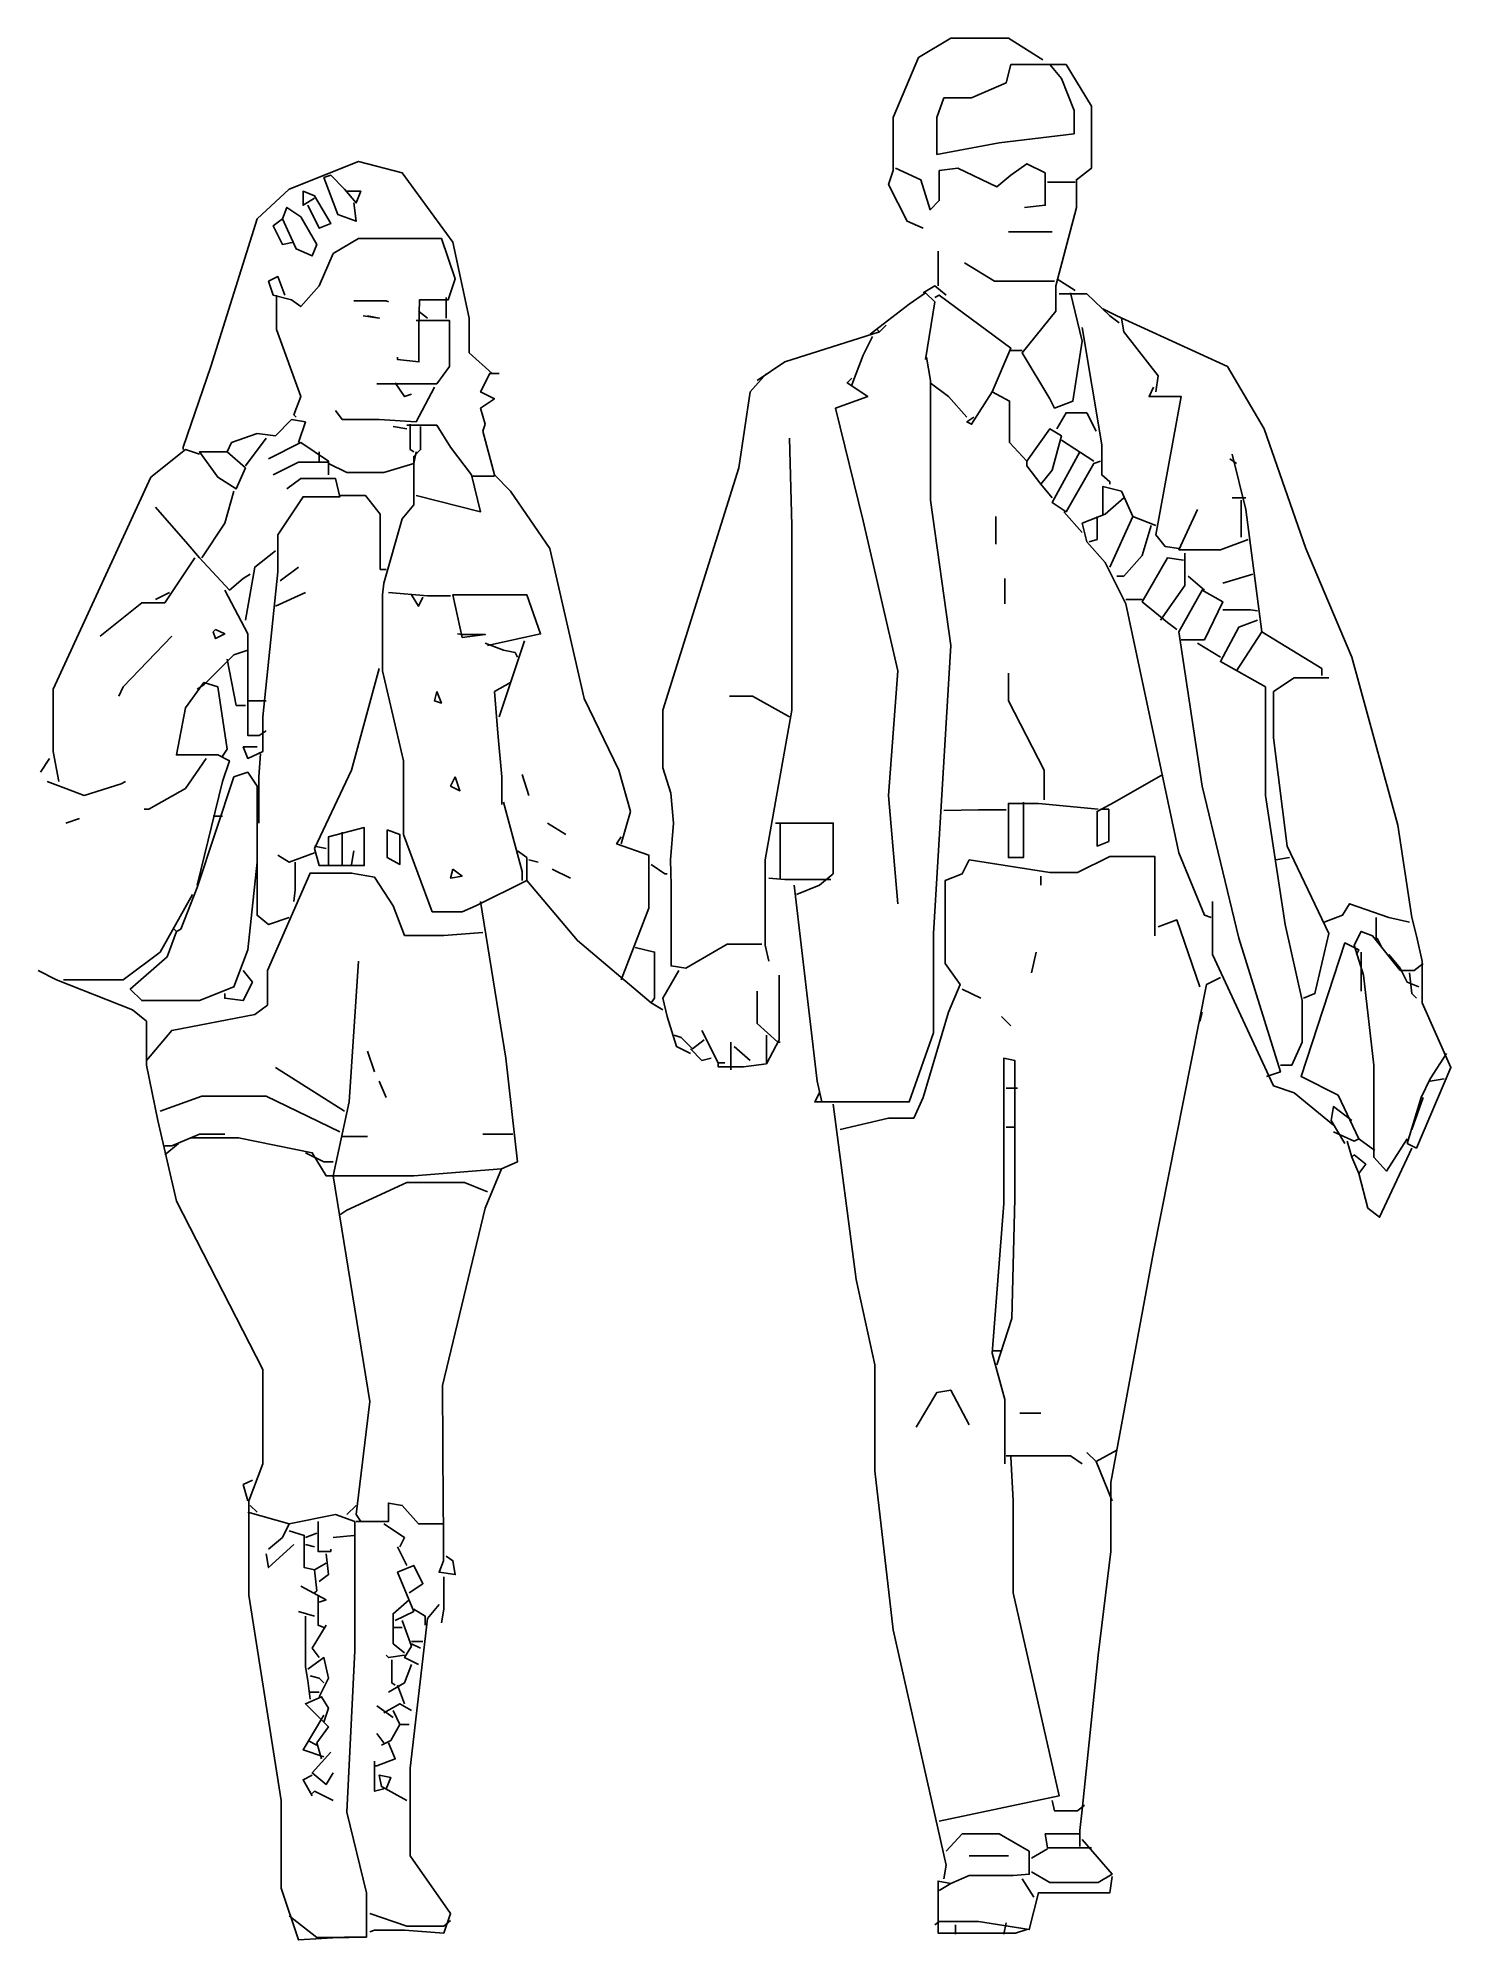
# Model space of a CAD drawing. Header units: millimetres. Extents: x 228.4 to 289.7, y 329.9 to 412.4.
import ezdxf

# ---------------------------------------------------------------- set-up
doc = ezdxf.new("R2010")
doc.units = ezdxf.units.MM
doc.layers.add('Standard', color=7, linetype='Continuous')

msp = doc.modelspace()

# ---------------------------------------------------------------- linework, layer by layer
at = {"layer": 'Standard', "linetype": 'Continuous'}
for points in [[(272.015, 411.489), (270.515, 412.438), (268.015, 412.438), (266.615, 411.589), (265.515, 408.989), (265.515, 406.688), (265.315, 406.089), (266.115, 404.489), (266.815, 404.188)], [(272.015, 411.489), (270.515, 412.438), (268.015, 412.438), (266.615, 411.589), (265.515, 408.989), (265.515, 406.688), (265.315, 406.089), (266.115, 404.489), (266.815, 404.188)], [(272.415, 411.289), (270.615, 411.289), (270.415, 410.489), (268.915, 409.839), (267.715, 409.839), (267.415, 408.989), (267.415, 407.389), (270.115, 407.889), (273.365, 408.289), (273.365, 409.289), (272.815, 410.688), (272.315, 411.289)], [(271.915, 411.289), (273.015, 411.289), (274.115, 409.489), (274.115, 406.789), (273.465, 406.289), (273.465, 405.089), (272.565, 401.688), (272.565, 400.589), (271.115, 398.789), (272.315, 396.789), (272.515, 396.389), (273.315, 396.688), (273.715, 399.289), (273.215, 401.389)], [(248.115, 397.889), (247.115, 398.789), (247.115, 400.289), (246.415, 403.589), (244.215, 406.589), (242.315, 407.089), (239.315, 405.889), (237.915, 404.589), (235.915, 398.188), (234.715, 394.688), (234.715, 394.589)], [(248.115, 397.889), (247.115, 398.789), (247.115, 400.289), (246.415, 403.589), (244.215, 406.589), (242.315, 407.089), (239.315, 405.889), (237.915, 404.589), (235.915, 398.188), (234.715, 394.688), (234.715, 394.589)], [(248.115, 397.889), (247.115, 398.789), (247.115, 400.289), (246.415, 403.589), (244.215, 406.589), (242.315, 407.089), (239.315, 405.889), (237.915, 404.589), (235.915, 398.188), (234.715, 394.688), (234.715, 394.589)], [(248.115, 397.889), (247.115, 398.789), (247.115, 400.289), (246.415, 403.589), (244.215, 406.589), (242.315, 407.089), (239.315, 405.889), (237.915, 404.589), (235.915, 398.188), (234.715, 394.688), (234.715, 394.589)], [(265.615, 406.789), (266.715, 406.289), (267.115, 404.989), (267.515, 405.389), (267.515, 406.688), (268.315, 406.789), (270.015, 405.989), (270.615, 406.489), (271.315, 406.989), (272.115, 406.589), (272.115, 405.188), (271.215, 405.089)], [(265.615, 406.789), (266.715, 406.289), (267.115, 404.989), (267.515, 405.389), (267.515, 406.688), (268.315, 406.789), (270.015, 405.989), (270.615, 406.489), (271.315, 406.989), (272.115, 406.589), (272.115, 405.188), (271.215, 405.089)], [(265.615, 406.789), (266.715, 406.289), (267.115, 404.989), (267.515, 405.389), (267.515, 406.688), (268.315, 406.789), (270.015, 405.989), (270.615, 406.489), (271.315, 406.989), (272.115, 406.589), (272.115, 405.188), (271.215, 405.089)], [(265.615, 406.789), (266.715, 406.289), (267.115, 404.989), (267.515, 405.389), (267.515, 406.688), (268.315, 406.789), (270.015, 405.989), (270.615, 406.489), (271.315, 406.989), (272.115, 406.589), (272.115, 405.188), (271.215, 405.089)], [(241.815, 405.789), (242.415, 405.789), (242.215, 405.289), (241.715, 405.889), (241.115, 406.489), (240.815, 406.389), (241.415, 404.789), (242.215, 404.489), (242.115, 405.289)], [(273.415, 406.188), (272.215, 406.188)], [(273.415, 406.188), (272.215, 406.188)], [(239.015, 404.589), (239.215, 405.089), (239.815, 404.688), (240.515, 403.489), (240.315, 402.989), (239.615, 403.289), (239.015, 404.589), (238.615, 404.289), (239.015, 403.489), (239.515, 403.589)], [(240.415, 405.489), (239.915, 405.188), (239.915, 405.789), (240.415, 405.589), (241.115, 404.389), (240.615, 404.188), (240.115, 405.188)], [(240.415, 405.489), (239.915, 405.188), (239.915, 405.789), (240.415, 405.589), (241.115, 404.389), (240.615, 404.188), (240.115, 405.188)], [(239.115, 401.289), (238.815, 402.089), (238.415, 401.889), (238.615, 401.289), (239.415, 401.089), (239.815, 400.789), (240.615, 401.688), (241.215, 403.089), (242.315, 403.739), (245.915, 403.739), (246.515, 401.989), (246.215, 401.089), (244.965, 401.089), (244.94, 399.889), (244.94, 398.389), (244.015, 398.489), (244.015, 398.589)], [(272.415, 404.039), (270.515, 404.039)], [(272.415, 404.039), (270.515, 404.039)], [(272.415, 404.039), (270.515, 404.039)], [(272.415, 404.039), (270.515, 404.039)], [(272.415, 404.039), (270.515, 404.039)], [(272.415, 404.039), (270.515, 404.039)], [(272.415, 404.039), (270.515, 404.039)], [(267.465, 401.688), (267.465, 403.188)], [(267.465, 401.688), (267.465, 403.188)], [(272.515, 401.889), (269.915, 401.889), (268.615, 402.688)], [(272.515, 401.889), (269.915, 401.889), (268.615, 402.688)], [(272.615, 401.989), (273.415, 401.489)], [(272.615, 401.989), (273.415, 401.489)], [(272.615, 401.989), (273.415, 401.489)], [(272.615, 401.989), (273.415, 401.489)], [(238.765, 401.289), (238.765, 399.789), (239.815, 396.889), (239.515, 396.089), (239.615, 395.989)], [(238.765, 401.289), (238.765, 399.789), (239.815, 396.889), (239.515, 396.089), (239.615, 395.989)], [(238.765, 401.289), (238.765, 399.789), (239.815, 396.889), (239.515, 396.089), (239.615, 395.989)], [(238.765, 401.289), (238.765, 399.789), (239.815, 396.889), (239.515, 396.089), (239.615, 395.989)], [(238.765, 401.289), (238.765, 399.789), (239.815, 396.889), (239.515, 396.089), (239.615, 395.989)], [(238.765, 401.289), (238.765, 399.789), (239.815, 396.889), (239.515, 396.089), (239.615, 395.989)], [(238.765, 401.289), (238.765, 399.789), (239.815, 396.889), (239.515, 396.089), (239.615, 395.989)], [(238.765, 401.289), (238.765, 399.789), (239.815, 396.889), (239.515, 396.089), (239.615, 395.989)], [(238.765, 401.289), (238.765, 399.789), (239.815, 396.889), (239.515, 396.089), (239.615, 395.989)], [(238.765, 401.289), (238.765, 399.789), (239.815, 396.889), (239.515, 396.089), (239.615, 395.989)], [(238.765, 401.289), (238.765, 399.789), (239.815, 396.889), (239.515, 396.089), (239.615, 395.989)], [(238.765, 401.289), (238.765, 399.789), (239.815, 396.889), (239.515, 396.089), (239.615, 395.989)], [(238.765, 401.289), (238.765, 399.789), (239.815, 396.889), (239.515, 396.089), (239.615, 395.989)], [(238.765, 401.289), (238.765, 399.789), (239.815, 396.889), (239.515, 396.089), (239.615, 395.989)], [(238.765, 401.289), (238.765, 399.789), (239.815, 396.889), (239.515, 396.089), (239.615, 395.989)], [(238.765, 401.289), (238.765, 399.789), (239.815, 396.889), (239.515, 396.089), (239.615, 395.989)], [(242.115, 401.039), (243.515, 401.039), (243.615, 400.989)], [(246.115, 401.188), (246.115, 400.289)], [(264.515, 399.589), (266.215, 400.889), (266.915, 401.389), (267.315, 400.989), (266.915, 398.489)], [(267.815, 401.289), (267.315, 401.688), (266.815, 401.389)], [(267.815, 401.289), (267.315, 401.688), (266.815, 401.389)], [(267.815, 401.289), (267.315, 401.688), (266.815, 401.389)], [(267.815, 401.289), (267.315, 401.688), (266.815, 401.389)], [(267.815, 401.289), (267.315, 401.688), (266.815, 401.389)], [(269.815, 397.089), (270.615, 398.989), (267.515, 401.289), (267.315, 401.188)], [(269.815, 397.089), (270.615, 398.989), (267.515, 401.289), (267.315, 401.188)], [(269.815, 397.089), (270.615, 398.989), (267.515, 401.289), (267.315, 401.188)], [(269.815, 397.089), (270.615, 398.989), (267.515, 401.289), (267.315, 401.188)], [(269.815, 397.089), (270.615, 398.989), (267.515, 401.289), (267.315, 401.188)], [(269.815, 397.089), (270.615, 398.989), (267.515, 401.289), (267.315, 401.188)], [(269.815, 397.089), (270.615, 398.989), (267.515, 401.289), (267.315, 401.188)], [(269.815, 397.089), (270.615, 398.989), (267.515, 401.289), (267.315, 401.188)], [(272.715, 401.339), (273.915, 401.339), (274.915, 400.389), (275.315, 400.089)], [(272.715, 401.339), (273.915, 401.339), (274.915, 400.389), (275.315, 400.089)], [(242.715, 400.389), (243.215, 400.289), (242.515, 400.389)], [(242.715, 400.389), (243.215, 400.289), (242.515, 400.389)], [(242.715, 400.389), (243.215, 400.289), (242.515, 400.389)], [(242.715, 400.389), (243.215, 400.289), (242.515, 400.389)], [(242.715, 400.389), (243.215, 400.289), (242.515, 400.389)], [(242.715, 400.389), (243.215, 400.289), (242.515, 400.389)], [(242.715, 400.389), (243.215, 400.289), (242.515, 400.389)], [(242.715, 400.389), (243.215, 400.289), (242.515, 400.389)], [(244.815, 400.188), (246.265, 400.188), (246.265, 398.188), (245.715, 397.438), (243.115, 397.438)], [(244.815, 400.188), (246.265, 400.188), (246.265, 398.188), (245.715, 397.438), (243.115, 397.438)], [(244.815, 400.188), (246.265, 400.188), (246.265, 398.188), (245.715, 397.438), (243.115, 397.438)], [(244.915, 400.589), (245.315, 400.289)], [(244.915, 400.589), (245.315, 400.289)], [(244.915, 400.589), (245.315, 400.289)], [(274.615, 400.688), (275.215, 400.389), (280.015, 398.188), (281.615, 395.489), (283.415, 390.289), (285.415, 385.589), (287.415, 378.289), (288.015, 374.289), (288.215, 373.489), (288.465, 372.389), (288.465, 370.589), (289.715, 367.789), (288.215, 364.289), (287.815, 364.489), (288.415, 366.489), (288.815, 367.289), (289.515, 368.389)], [(274.615, 400.688), (275.215, 400.389), (280.015, 398.188), (281.615, 395.489), (283.415, 390.289), (285.415, 385.589), (287.415, 378.289), (288.015, 374.289), (288.215, 373.489), (288.465, 372.389), (288.465, 370.589), (289.715, 367.789), (288.215, 364.289), (287.815, 364.489), (288.415, 366.489), (288.815, 367.289), (289.515, 368.389)], [(274.615, 400.688), (275.215, 400.389), (280.015, 398.188), (281.615, 395.489), (283.415, 390.289), (285.415, 385.589), (287.415, 378.289), (288.015, 374.289), (288.215, 373.489), (288.465, 372.389), (288.465, 370.589), (289.715, 367.789), (288.215, 364.289), (287.815, 364.489), (288.415, 366.489), (288.815, 367.289), (289.515, 368.389)], [(274.615, 400.688), (275.215, 400.389), (280.015, 398.188), (281.615, 395.489), (283.415, 390.289), (285.415, 385.589), (287.415, 378.289), (288.015, 374.289), (288.215, 373.489), (288.465, 372.389), (288.465, 370.589), (289.715, 367.789), (288.215, 364.289), (287.815, 364.489), (288.415, 366.489), (288.815, 367.289), (289.515, 368.389)], [(274.615, 400.688), (275.215, 400.389), (280.015, 398.188), (281.615, 395.489), (283.415, 390.289), (285.415, 385.589), (287.415, 378.289), (288.015, 374.289), (288.215, 373.489), (288.465, 372.389), (288.465, 370.589), (289.715, 367.789), (288.215, 364.289), (287.815, 364.489), (288.415, 366.489), (288.815, 367.289), (289.515, 368.389)], [(274.615, 400.688), (275.215, 400.389), (280.015, 398.188), (281.615, 395.489), (283.415, 390.289), (285.415, 385.589), (287.415, 378.289), (288.015, 374.289), (288.215, 373.489), (288.465, 372.389), (288.465, 370.589), (289.715, 367.789), (288.215, 364.289), (287.815, 364.489), (288.415, 366.489), (288.815, 367.289), (289.515, 368.389)], [(275.415, 400.289), (275.515, 399.688), (277.015, 397.789), (276.915, 397.089)], [(275.415, 400.289), (275.515, 399.688), (277.015, 397.789), (276.915, 397.089)], [(275.415, 400.289), (275.515, 399.688), (277.015, 397.789), (276.915, 397.089)], [(264.915, 399.688), (260.815, 398.389), (259.615, 397.589)], [(264.915, 399.688), (260.815, 398.389), (259.615, 397.589)], [(264.915, 399.688), (260.815, 398.389), (259.615, 397.589)], [(264.915, 399.688), (260.815, 398.389), (259.615, 397.589)], [(264.915, 399.688), (260.815, 398.389), (259.615, 397.589)], [(264.915, 399.688), (260.815, 398.389), (259.615, 397.589)], [(264.615, 399.489), (264.215, 398.688), (263.715, 397.389)], [(264.615, 399.489), (264.215, 398.688), (263.715, 397.389)], [(264.615, 399.489), (264.215, 398.688), (263.715, 397.389)], [(265.215, 399.989), (264.915, 399.688), (264.815, 399.789)], [(265.215, 399.989), (264.915, 399.688), (264.815, 399.789)], [(273.715, 399.889), (274.565, 394.789), (274.565, 393.489), (274.915, 393.188), (274.915, 393.089)], [(273.715, 399.889), (274.565, 394.789), (274.565, 393.489), (274.915, 393.188), (274.915, 393.089)], [(273.715, 399.889), (274.565, 394.789), (274.565, 393.489), (274.915, 393.188), (274.915, 393.089)], [(273.715, 399.889), (274.565, 394.789), (274.565, 393.489), (274.915, 393.188), (274.915, 393.089)], [(266.965, 398.589), (267.14, 397.589), (267.14, 392.389), (268.015, 386.089), (267.265, 373.589), (267.265, 369.289), (266.215, 366.289), (262.115, 366.289), (262.315, 366.688)], [(266.965, 398.589), (267.14, 397.589), (267.14, 392.389), (268.015, 386.089), (267.265, 373.589), (267.265, 369.289), (266.215, 366.289), (262.115, 366.289), (262.315, 366.688)], [(266.965, 398.589), (267.14, 397.589), (267.14, 392.389), (268.015, 386.089), (267.265, 373.589), (267.265, 369.289), (266.215, 366.289), (262.115, 366.289), (262.315, 366.688)], [(266.965, 398.589), (267.14, 397.589), (267.14, 392.389), (268.015, 386.089), (267.265, 373.589), (267.265, 369.289), (266.215, 366.289), (262.115, 366.289), (262.315, 366.688)], [(266.965, 398.589), (267.14, 397.589), (267.14, 392.389), (268.015, 386.089), (267.265, 373.589), (267.265, 369.289), (266.215, 366.289), (262.115, 366.289), (262.315, 366.688)], [(266.965, 398.589), (267.14, 397.589), (267.14, 392.389), (268.015, 386.089), (267.265, 373.589), (267.265, 369.289), (266.215, 366.289), (262.115, 366.289), (262.315, 366.688)], [(270.615, 398.889), (271.115, 398.889)], [(270.615, 398.889), (271.115, 398.889)], [(270.615, 398.889), (271.115, 398.889)], [(270.615, 398.889), (271.115, 398.889)], [(270.615, 398.889), (271.115, 398.889)], [(270.615, 398.889), (271.115, 398.889)], [(253.715, 377.489), (254.115, 378.889), (253.615, 380.688), (252.115, 383.789), (250.615, 390.289), (248.915, 392.789), (248.215, 393.489), (247.715, 395.389), (247.815, 395.688), (247.615, 396.389), (248.215, 396.789), (247.615, 397.089), (248.015, 397.889), (248.415, 397.889)], [(253.715, 377.489), (254.115, 378.889), (253.615, 380.688), (252.115, 383.789), (250.615, 390.289), (248.915, 392.789), (248.215, 393.489), (247.715, 395.389), (247.815, 395.688), (247.615, 396.389), (248.215, 396.789), (247.615, 397.089), (248.015, 397.889), (248.415, 397.889)], [(253.715, 377.489), (254.115, 378.889), (253.615, 380.688), (252.115, 383.789), (250.615, 390.289), (248.915, 392.789), (248.215, 393.489), (247.715, 395.389), (247.815, 395.688), (247.615, 396.389), (248.215, 396.789), (247.615, 397.089), (248.015, 397.889), (248.415, 397.889)], [(260.015, 397.889), (259.315, 397.089), (258.815, 393.789), (255.515, 383.289), (255.515, 380.789), (255.865, 379.688), (255.99, 378.389), (255.852, 376.789), (255.883, 375.688), (255.883, 372.188), (256.515, 372.089), (258.315, 373.139), (259.815, 373.139)], [(260.015, 397.889), (259.315, 397.089), (258.815, 393.789), (255.515, 383.289), (255.515, 380.789), (255.865, 379.688), (255.99, 378.389), (255.852, 376.789), (255.883, 375.688), (255.883, 372.188), (256.515, 372.089), (258.315, 373.139), (259.815, 373.139)], [(263.715, 397.688), (263.515, 397.489), (264.415, 396.889), (263.015, 396.389), (264.215, 391.489), (265.715, 384.989), (265.315, 379.589), (265.715, 374.889)], [(263.715, 397.688), (263.515, 397.489), (264.415, 396.889), (263.015, 396.389), (264.215, 391.489), (265.715, 384.989), (265.315, 379.589), (265.715, 374.889)], [(263.715, 397.688), (263.515, 397.489), (264.415, 396.889), (263.015, 396.389), (264.215, 391.489), (265.715, 384.989), (265.315, 379.589), (265.715, 374.889)], [(263.715, 397.688), (263.515, 397.489), (264.415, 396.889), (263.015, 396.389), (264.215, 391.489), (265.715, 384.989), (265.315, 379.589), (265.715, 374.889)], [(263.715, 397.688), (263.515, 397.489), (264.415, 396.889), (263.015, 396.389), (264.215, 391.489), (265.715, 384.989), (265.315, 379.589), (265.715, 374.889)], [(245.615, 397.289), (244.815, 395.789), (243.215, 395.889), (241.615, 395.889), (241.315, 396.289)], [(243.915, 397.489), (244.315, 396.889), (244.615, 396.989)], [(243.915, 397.489), (244.315, 396.889), (244.615, 396.989)], [(243.915, 397.489), (244.315, 396.889), (244.615, 396.989)], [(243.915, 397.489), (244.315, 396.889), (244.615, 396.989)], [(267.115, 397.489), (267.915, 396.889), (268.715, 395.989)], [(267.115, 397.489), (267.915, 396.889), (268.715, 395.989)], [(267.115, 397.489), (267.915, 396.889), (268.715, 395.989)], [(267.115, 397.489), (267.915, 396.889), (268.715, 395.989)], [(267.115, 397.489), (267.915, 396.889), (268.715, 395.989)], [(267.115, 397.489), (267.915, 396.889), (268.715, 395.989)], [(269.015, 395.989), (268.715, 395.789), (268.915, 395.688), (269.815, 397.089), (270.565, 396.688), (270.565, 394.889), (271.315, 394.089), (272.315, 395.489), (272.815, 395.188), (272.415, 393.688), (271.915, 393.089), (271.315, 393.889), (271.315, 394.089)], [(269.015, 395.989), (268.715, 395.789), (268.915, 395.688), (269.815, 397.089), (270.565, 396.688), (270.565, 394.889), (271.315, 394.089), (272.315, 395.489), (272.815, 395.188), (272.415, 393.688), (271.915, 393.089), (271.315, 393.889), (271.315, 394.089)], [(276.815, 397.289), (276.615, 396.889), (278.015, 396.889), (276.915, 390.889), (277.315, 390.389), (277.915, 390.289)], [(276.815, 397.289), (276.615, 396.889), (278.015, 396.889), (276.915, 390.889), (277.315, 390.389), (277.915, 390.289)], [(276.815, 397.289), (276.615, 396.889), (278.015, 396.889), (276.915, 390.889), (277.315, 390.389), (277.915, 390.289)], [(276.815, 397.289), (276.615, 396.889), (278.015, 396.889), (276.915, 390.889), (277.315, 390.389), (277.915, 390.289)], [(272.615, 395.489), (273.015, 396.188), (273.915, 396.188), (274.315, 395.389)], [(272.615, 395.489), (273.015, 396.188), (273.915, 396.188), (274.315, 395.389)], [(272.615, 395.489), (273.015, 396.188), (273.915, 396.188), (274.315, 395.389)], [(272.615, 395.489), (273.015, 396.188), (273.915, 396.188), (274.315, 395.389)], [(272.615, 395.489), (273.015, 396.188), (273.915, 396.188), (274.315, 395.389)], [(272.615, 395.489), (273.015, 396.188), (273.915, 396.188), (274.315, 395.389)], [(272.615, 395.489), (273.015, 396.188), (273.915, 396.188), (274.315, 395.389)], [(272.615, 395.489), (273.015, 396.188), (273.915, 396.188), (274.315, 395.389)], [(272.615, 395.489), (273.015, 396.188), (273.915, 396.188), (274.315, 395.389)], [(272.615, 395.489), (273.015, 396.188), (273.915, 396.188), (274.315, 395.389)], [(236.615, 394.489), (236.815, 394.889), (237.915, 395.289), (238.715, 395.188), (239.415, 395.889), (240.015, 395.789), (239.715, 394.889)], [(245.015, 395.589), (245.015, 394.589), (244.715, 394.289), (244.715, 392.188), (244.215, 391.589), (243.415, 388.789), (243.365, 388.289), (243.365, 384.989), (244.265, 381.089), (244.265, 377.889), (245.515, 374.539), (246.815, 374.539), (247.415, 374.789), (249.615, 375.889), (251.815, 373.289), (255.015, 370.589), (255.515, 370.289)], [(245.015, 395.589), (245.015, 394.589), (244.715, 394.289), (244.715, 392.188), (244.215, 391.589), (243.415, 388.789), (243.365, 388.289), (243.365, 384.989), (244.265, 381.089), (244.265, 377.889), (245.515, 374.539), (246.815, 374.539), (247.415, 374.789), (249.615, 375.889), (251.815, 373.289), (255.015, 370.589), (255.515, 370.289)], [(243.815, 395.589), (244.415, 395.489)], [(243.815, 395.589), (244.415, 395.489)], [(244.415, 395.639), (245.715, 395.639), (246.315, 394.688), (247.215, 393.489), (247.615, 391.889), (244.815, 392.589)], [(244.565, 395.688), (244.565, 394.589), (244.715, 394.489)], [(244.565, 395.688), (244.565, 394.589), (244.715, 394.489)], [(229.315, 380.188), (229.065, 381.489), (229.065, 384.188), (233.315, 393.389), (234.815, 394.589), (235.415, 394.389)], [(229.315, 380.188), (229.065, 381.489), (229.065, 384.188), (233.315, 393.389), (234.815, 394.589), (235.415, 394.389)], [(229.315, 380.188), (229.065, 381.489), (229.065, 384.188), (233.315, 393.389), (234.815, 394.589), (235.415, 394.389)], [(229.315, 380.188), (229.065, 381.489), (229.065, 384.188), (233.315, 393.389), (234.815, 394.589), (235.415, 394.389)], [(236.615, 394.489), (235.415, 394.489), (236.215, 393.389), (237.015, 392.889), (237.415, 393.789), (236.615, 394.489)], [(238.315, 395.089), (237.415, 393.889)], [(238.315, 395.089), (237.415, 393.889)], [(238.315, 395.089), (237.415, 393.889)], [(238.415, 394.188), (239.815, 394.889), (241.015, 394.089), (241.015, 393.489)], [(238.415, 394.188), (239.815, 394.889), (241.015, 394.089), (241.015, 393.489)], [(238.415, 394.188), (239.815, 394.889), (241.015, 394.089), (241.015, 393.489)], [(238.415, 394.188), (239.815, 394.889), (241.015, 394.089), (241.015, 393.489)], [(238.415, 394.188), (239.815, 394.889), (241.015, 394.089), (241.015, 393.489)], [(238.415, 394.188), (239.815, 394.889), (241.015, 394.089), (241.015, 393.489)], [(238.415, 394.188), (239.815, 394.889), (241.015, 394.089), (241.015, 393.489)], [(238.415, 394.188), (239.815, 394.889), (241.015, 394.089), (241.015, 393.489)], [(238.415, 394.188), (239.815, 394.889), (241.015, 394.089), (241.015, 393.489)], [(238.415, 394.188), (239.815, 394.889), (241.015, 394.089), (241.015, 393.489)], [(240.615, 394.489), (240.615, 394.089)], [(240.615, 394.489), (240.615, 394.089)], [(240.615, 394.489), (240.615, 394.089)], [(240.615, 394.489), (240.615, 394.089)], [(240.615, 394.489), (240.615, 394.089)], [(240.615, 394.489), (240.615, 394.089)], [(240.615, 394.489), (240.615, 394.089)], [(240.615, 394.489), (240.615, 394.089)], [(240.615, 394.489), (240.615, 394.089)], [(244.815, 394.489), (244.715, 393.989), (243.415, 393.589), (241.815, 393.589), (241.015, 393.989)], [(261.015, 395.089), (261.115, 391.289), (261.115, 383.289), (259.965, 376.789), (259.965, 373.089), (260.115, 372.389)], [(261.015, 395.089), (261.115, 391.289), (261.115, 383.289), (259.965, 376.789), (259.965, 373.089), (260.115, 372.389)], [(261.015, 395.089), (261.115, 391.289), (261.115, 383.289), (259.965, 376.789), (259.965, 373.089), (260.115, 372.389)], [(273.615, 394.489), (272.415, 392.289), (273.015, 391.889), (274.215, 393.989), (274.515, 394.089)], [(273.615, 394.489), (272.415, 392.289), (273.015, 391.889), (274.215, 393.989), (274.515, 394.089)], [(273.615, 394.489), (272.415, 392.289), (273.015, 391.889), (274.215, 393.989), (274.515, 394.089)], [(273.615, 394.489), (272.415, 392.289), (273.015, 391.889), (274.215, 393.989), (274.515, 394.089)], [(273.615, 394.489), (272.415, 392.289), (273.015, 391.889), (274.215, 393.989), (274.515, 394.089)], [(272.815, 394.989), (274.215, 394.089)], [(280.215, 394.389), (280.815, 391.989), (281.515, 386.688), (284.115, 385.089), (284.115, 384.789)], [(238.615, 393.489), (239.715, 394.039), (241.015, 394.039)], [(238.615, 393.489), (239.715, 394.039), (241.015, 394.039)], [(238.615, 393.489), (239.715, 394.039), (241.015, 394.039)], [(238.615, 393.489), (239.715, 394.039), (241.015, 394.039)], [(238.615, 393.489), (239.715, 394.039), (241.015, 394.039)], [(238.615, 393.489), (239.715, 394.039), (241.015, 394.039)], [(238.615, 393.489), (239.715, 394.039), (241.015, 394.039)], [(238.615, 393.489), (239.715, 394.039), (241.015, 394.039)], [(280.115, 394.188), (280.415, 393.989)], [(280.115, 394.188), (280.415, 393.989)], [(280.115, 394.188), (280.415, 393.989)], [(280.115, 394.188), (280.415, 393.989)], [(280.115, 394.188), (280.415, 393.989)], [(280.115, 394.188), (280.415, 393.989)], [(280.115, 394.188), (280.415, 393.989)], [(236.915, 392.789), (236.515, 391.389), (235.515, 389.889)], [(236.915, 392.789), (236.515, 391.389), (235.515, 389.889)], [(237.915, 381.688), (237.315, 381.688), (237.515, 381.188), (238.165, 381.489), (238.165, 382.989), (238.815, 389.289), (238.815, 390.889), (239.915, 392.539), (241.515, 392.539), (241.315, 393.339), (239.815, 393.339), (239.215, 392.889)], [(237.915, 381.688), (237.315, 381.688), (237.515, 381.188), (238.165, 381.489), (238.165, 382.989), (238.815, 389.289), (238.815, 390.889), (239.915, 392.539), (241.515, 392.539), (241.315, 393.339), (239.815, 393.339), (239.215, 392.889)], [(237.915, 381.688), (237.315, 381.688), (237.515, 381.188), (238.165, 381.489), (238.165, 382.989), (238.815, 389.289), (238.815, 390.889), (239.915, 392.539), (241.515, 392.539), (241.315, 393.339), (239.815, 393.339), (239.215, 392.889)], [(237.915, 381.688), (237.315, 381.688), (237.515, 381.188), (238.165, 381.489), (238.165, 382.989), (238.815, 389.289), (238.815, 390.889), (239.915, 392.539), (241.515, 392.539), (241.315, 393.339), (239.815, 393.339), (239.215, 392.889)], [(237.915, 381.688), (237.315, 381.688), (237.515, 381.188), (238.165, 381.489), (238.165, 382.989), (238.815, 389.289), (238.815, 390.889), (239.915, 392.539), (241.515, 392.539), (241.315, 393.339), (239.815, 393.339), (239.215, 392.889)], [(237.915, 381.688), (237.315, 381.688), (237.515, 381.188), (238.165, 381.489), (238.165, 382.989), (238.815, 389.289), (238.815, 390.889), (239.915, 392.539), (241.515, 392.539), (241.315, 393.339), (239.815, 393.339), (239.215, 392.889)], [(237.915, 381.688), (237.315, 381.688), (237.515, 381.188), (238.165, 381.489), (238.165, 382.989), (238.815, 389.289), (238.815, 390.889), (239.915, 392.539), (241.515, 392.539), (241.315, 393.339), (239.815, 393.339), (239.215, 392.889)], [(237.915, 381.688), (237.315, 381.688), (237.515, 381.188), (238.165, 381.489), (238.165, 382.989), (238.815, 389.289), (238.815, 390.889), (239.915, 392.539), (241.515, 392.539), (241.315, 393.339), (239.815, 393.339), (239.215, 392.889)], [(247.215, 393.438), (248.215, 393.438)], [(247.215, 393.438), (248.215, 393.438)], [(247.215, 393.438), (248.215, 393.438)], [(247.215, 393.438), (248.215, 393.438)], [(247.215, 393.438), (248.215, 393.438)], [(247.215, 393.438), (248.215, 393.438)], [(247.215, 393.438), (248.215, 393.438)], [(247.215, 393.438), (248.215, 393.438)], [(247.215, 393.438), (248.215, 393.438)], [(247.215, 393.438), (248.215, 393.438)], [(247.215, 393.438), (248.215, 393.438)], [(271.915, 393.089), (272.415, 392.489)], [(271.915, 393.089), (272.415, 392.489)], [(271.915, 393.089), (272.415, 392.489)], [(274.615, 391.789), (274.615, 392.989), (275.415, 392.789), (275.915, 391.688)], [(274.615, 391.789), (274.615, 392.989), (275.415, 392.789), (275.915, 391.688)], [(233.515, 392.089), (234.915, 390.489), (235.415, 389.889), (236.715, 388.489), (237.315, 388.989), (237.615, 389.188)], [(233.515, 392.089), (234.915, 390.489), (235.415, 389.889), (236.715, 388.489), (237.315, 388.989), (237.615, 389.188)], [(233.515, 392.089), (234.915, 390.489), (235.415, 389.889), (236.715, 388.489), (237.315, 388.989), (237.615, 389.188)], [(233.515, 392.089), (234.915, 390.489), (235.415, 389.889), (236.715, 388.489), (237.315, 388.989), (237.615, 389.188)], [(241.515, 392.589), (242.615, 392.589), (243.265, 391.789), (243.265, 389.389), (243.515, 389.389)], [(241.515, 392.589), (242.615, 392.589), (243.265, 391.789), (243.265, 389.389), (243.515, 389.389)], [(241.515, 392.589), (242.615, 392.589), (243.265, 391.789), (243.265, 389.389), (243.515, 389.389)], [(241.515, 392.589), (242.615, 392.589), (243.265, 391.789), (243.265, 389.389), (243.515, 389.389)], [(272.915, 391.889), (273.715, 390.989)], [(275.515, 392.489), (274.715, 391.789), (273.715, 391.389), (273.915, 390.589), (274.715, 389.688), (275.615, 387.889), (277.915, 377.089), (279.015, 374.389), (279.315, 374.289)], [(275.515, 392.489), (274.715, 391.789), (273.715, 391.389), (273.915, 390.589), (274.715, 389.688), (275.615, 387.889), (277.915, 377.089), (279.015, 374.389), (279.315, 374.289)], [(275.515, 392.489), (274.715, 391.789), (273.715, 391.389), (273.915, 390.589), (274.715, 389.688), (275.615, 387.889), (277.915, 377.089), (279.015, 374.389), (279.315, 374.289)], [(275.515, 392.489), (274.715, 391.789), (273.715, 391.389), (273.915, 390.589), (274.715, 389.688), (275.615, 387.889), (277.915, 377.089), (279.015, 374.389), (279.315, 374.289)], [(278.715, 391.989), (277.915, 390.239), (279.715, 390.239), (280.915, 390.688)], [(278.715, 391.989), (277.915, 390.239), (279.715, 390.239), (280.915, 390.688)], [(278.715, 391.989), (277.915, 390.239), (279.715, 390.239), (280.915, 390.688)], [(278.715, 391.989), (277.915, 390.239), (279.715, 390.239), (280.915, 390.688)], [(278.715, 391.989), (277.915, 390.239), (279.715, 390.239), (280.915, 390.688)], [(278.715, 391.989), (277.915, 390.239), (279.715, 390.239), (280.915, 390.688)], [(280.815, 392.489), (280.215, 392.489)], [(280.815, 392.489), (280.215, 392.489)], [(280.815, 392.489), (280.215, 392.489)], [(280.815, 392.489), (280.215, 392.489)], [(280.615, 392.389), (280.615, 390.789)], [(280.615, 392.389), (280.615, 390.789)], [(280.615, 392.389), (280.615, 390.789)], [(280.615, 392.389), (280.615, 390.789)], [(280.615, 392.389), (280.615, 390.789)], [(280.615, 392.389), (280.615, 390.789)], [(280.615, 392.389), (280.615, 390.789)], [(280.615, 392.389), (280.615, 390.789)], [(269.965, 391.688), (269.965, 390.489)], [(274.365, 391.688), (274.365, 390.688), (274.015, 390.589)], [(274.365, 391.688), (274.365, 390.688), (274.015, 390.589)], [(274.365, 391.688), (274.365, 390.688), (274.015, 390.589)], [(274.365, 391.688), (274.365, 390.688), (274.015, 390.589)], [(274.365, 391.688), (274.365, 390.688), (274.015, 390.589)], [(274.365, 391.688), (274.365, 390.688), (274.015, 390.589)], [(274.915, 389.489), (275.915, 391.688), (276.915, 391.289)], [(274.915, 389.489), (275.915, 391.688), (276.915, 391.289)], [(276.715, 391.289), (276.315, 389.989), (275.515, 389.089), (275.215, 389.089)], [(276.715, 391.289), (276.315, 389.989), (275.515, 389.089), (275.215, 389.089)], [(276.715, 391.289), (276.315, 389.989), (275.515, 389.089), (275.215, 389.089)], [(276.715, 391.289), (276.315, 389.989), (275.515, 389.089), (275.215, 389.089)], [(235.215, 389.889), (233.915, 387.938), (232.915, 387.938), (231.115, 386.489)], [(238.715, 390.188), (237.815, 389.489), (237.415, 387.188)], [(238.715, 390.188), (237.815, 389.489), (237.415, 387.188)], [(238.715, 390.188), (237.815, 389.489), (237.415, 387.188)], [(238.715, 390.188), (237.815, 389.489), (237.415, 387.188)], [(238.915, 388.889), (239.715, 389.489)], [(238.915, 388.889), (239.715, 389.489)], [(238.915, 388.889), (239.715, 389.489)], [(238.915, 388.889), (239.715, 389.489)], [(238.915, 388.889), (239.715, 389.489)], [(238.915, 388.889), (239.715, 389.489)], [(238.915, 388.889), (239.715, 389.489)], [(278.115, 389.789), (277.415, 389.889), (276.315, 387.989), (277.415, 387.089), (277.815, 386.789)], [(278.115, 389.789), (277.415, 389.889), (276.315, 387.989), (277.415, 387.089), (277.815, 386.789)], [(278.115, 389.789), (277.415, 389.889), (276.315, 387.989), (277.415, 387.089), (277.815, 386.789)], [(278.165, 390.089), (278.165, 388.688), (277.115, 387.188)], [(270.365, 388.989), (270.365, 387.889)], [(278.315, 389.089), (279.015, 388.489)], [(281.115, 389.188), (279.815, 388.789)], [(281.115, 389.188), (279.815, 388.789)], [(281.115, 389.188), (279.815, 388.789)], [(234.115, 388.389), (233.515, 388.089)], [(234.115, 388.389), (233.515, 388.089)], [(234.115, 388.389), (233.515, 388.089)], [(236.515, 388.489), (237.515, 386.589), (237.515, 382.188), (238.015, 382.188), (238.315, 382.389)], [(236.515, 388.489), (237.515, 386.589), (237.515, 382.188), (238.015, 382.188), (238.315, 382.389)], [(236.515, 388.489), (237.515, 386.589), (237.515, 382.188), (238.015, 382.188), (238.315, 382.389)], [(236.515, 388.489), (237.515, 386.589), (237.515, 382.188), (238.015, 382.188), (238.315, 382.389)], [(238.715, 387.789), (240.015, 388.389)], [(238.715, 387.789), (240.015, 388.389)], [(238.715, 387.789), (240.015, 388.389)], [(238.715, 387.789), (240.015, 388.389)], [(243.615, 388.389), (245.315, 388.239), (246.315, 388.239)], [(244.615, 388.289), (244.915, 387.789), (245.115, 388.188)], [(244.615, 388.289), (244.915, 387.789), (245.115, 388.188)], [(247.915, 386.089), (250.215, 386.589), (249.615, 388.289), (246.415, 388.289), (246.815, 386.438), (247.815, 386.563), (246.815, 386.563), (246.615, 386.589)], [(247.915, 386.089), (250.215, 386.589), (249.615, 388.289), (246.415, 388.289), (246.815, 386.438), (247.815, 386.563), (246.815, 386.563), (246.615, 386.589)], [(275.615, 388.089), (276.315, 388.089)], [(275.615, 388.089), (276.315, 388.089)], [(278.015, 386.339), (279.015, 386.339), (279.815, 387.989), (278.915, 388.489), (277.915, 386.688), (278.915, 379.989), (280.515, 373.389), (282.315, 367.589), (281.715, 367.389)], [(281.315, 387.188), (280.515, 386.889), (279.715, 385.389), (281.665, 384.289), (281.665, 379.589), (282.515, 373.989), (283.265, 370.688), (283.265, 368.889), (282.815, 367.889), (282.315, 367.889)], [(279.815, 387.639), (281.015, 387.639), (281.315, 387.589)], [(279.815, 387.639), (281.015, 387.639), (281.315, 387.589)], [(279.815, 387.639), (281.015, 387.639), (281.315, 387.589)], [(279.815, 387.639), (281.015, 387.639), (281.315, 387.589)], [(279.815, 387.639), (281.015, 387.639), (281.315, 387.589)], [(279.815, 387.639), (281.015, 387.639), (281.315, 387.589)], [(279.815, 387.639), (281.015, 387.639), (281.315, 387.589)], [(279.815, 387.639), (281.015, 387.639), (281.315, 387.589)], [(279.815, 387.639), (281.015, 387.639), (281.315, 387.589)], [(234.215, 386.489), (232.115, 384.289), (231.915, 383.889)], [(234.215, 386.489), (232.115, 384.289), (231.915, 383.889)], [(234.215, 386.489), (232.115, 384.289), (231.915, 383.889)], [(234.215, 386.489), (232.115, 384.289), (231.915, 383.889)], [(234.215, 386.489), (232.115, 384.289), (231.915, 383.889)], [(234.215, 386.489), (232.115, 384.289), (231.915, 383.889)], [(236.115, 386.789), (236.515, 386.589), (236.115, 386.389), (236.015, 386.688), (236.115, 386.789)], [(236.115, 386.789), (236.515, 386.589), (236.115, 386.389), (236.015, 386.688), (236.115, 386.789)], [(247.815, 386.188), (248.615, 385.889), (249.115, 385.789), (249.215, 385.589)], [(247.815, 386.188), (248.615, 385.889), (249.115, 385.789), (249.215, 385.589)], [(247.815, 386.188), (248.615, 385.889), (249.115, 385.789), (249.215, 385.589)], [(247.815, 386.188), (248.615, 385.889), (249.115, 385.789), (249.215, 385.589)], [(247.815, 386.188), (248.615, 385.889), (249.115, 385.789), (249.215, 385.589)], [(247.815, 386.188), (248.615, 385.889), (249.115, 385.789), (249.215, 385.589)], [(249.515, 386.289), (248.415, 382.989)], [(278.715, 386.188), (279.715, 385.589)], [(281.515, 386.688), (280.415, 384.989)], [(237.515, 385.889), (236.915, 385.688), (235.615, 384.389), (235.315, 384.188)], [(236.615, 385.489), (237.015, 383.489), (237.415, 383.489)], [(236.615, 385.489), (237.015, 383.489), (237.415, 383.489)], [(236.615, 385.489), (237.015, 383.489), (237.415, 383.489)], [(236.615, 385.489), (237.015, 383.489), (237.415, 383.489)], [(236.615, 385.489), (237.015, 383.489), (237.415, 383.489)], [(236.615, 385.489), (237.015, 383.489), (237.415, 383.489)], [(236.615, 385.489), (237.015, 383.489), (237.415, 383.489)], [(236.615, 385.489), (237.015, 383.489), (237.415, 383.489)], [(236.615, 385.489), (237.015, 383.489), (237.415, 383.489)], [(236.615, 385.489), (237.015, 383.489), (237.415, 383.489)], [(235.315, 375.688), (236.415, 380.188), (236.715, 381.089), (236.215, 381.339), (234.415, 381.339), (234.815, 383.389), (235.615, 384.489), (236.215, 384.289), (236.615, 381.589), (236.415, 381.289)], [(235.315, 375.688), (236.415, 380.188), (236.715, 381.089), (236.215, 381.339), (234.415, 381.339), (234.815, 383.389), (235.615, 384.489), (236.215, 384.289), (236.615, 381.589), (236.415, 381.289)], [(235.315, 375.688), (236.415, 380.188), (236.715, 381.089), (236.215, 381.339), (234.415, 381.339), (234.815, 383.389), (235.615, 384.489), (236.215, 384.289), (236.615, 381.589), (236.415, 381.289)], [(235.315, 375.688), (236.415, 380.188), (236.715, 381.089), (236.215, 381.339), (234.415, 381.339), (234.815, 383.389), (235.615, 384.489), (236.215, 384.289), (236.615, 381.589), (236.415, 381.289)], [(235.315, 375.688), (236.415, 380.188), (236.715, 381.089), (236.215, 381.339), (234.415, 381.339), (234.815, 383.389), (235.615, 384.489), (236.215, 384.289), (236.615, 381.589), (236.415, 381.289)], [(243.215, 385.089), (242.015, 380.688), (240.415, 377.289), (240.615, 376.539), (242.565, 376.539), (242.565, 378.188), (241.015, 377.789), (241.015, 376.589)], [(243.215, 385.089), (242.015, 380.688), (240.415, 377.289), (240.615, 376.539), (242.565, 376.539), (242.565, 378.188), (241.015, 377.789), (241.015, 376.589)], [(243.215, 385.089), (242.015, 380.688), (240.415, 377.289), (240.615, 376.539), (242.565, 376.539), (242.565, 378.188), (241.015, 377.789), (241.015, 376.589)], [(248.915, 384.489), (248.215, 384.089), (248.365, 382.289), (248.54, 380.389), (248.54, 379.188)], [(248.915, 384.489), (248.215, 384.089), (248.365, 382.289), (248.54, 380.389), (248.54, 379.188)], [(248.915, 384.489), (248.215, 384.089), (248.365, 382.289), (248.54, 380.389), (248.54, 379.188)], [(272.065, 379.389), (272.065, 380.688), (270.515, 383.688), (270.515, 384.889)], [(272.065, 379.389), (272.065, 380.688), (270.515, 383.688), (270.515, 384.889)], [(283.315, 370.789), (283.815, 370.989), (284.415, 373.589), (282.615, 377.389), (282.015, 382.089), (282.015, 384.089), (282.915, 384.688), (284.415, 384.688)], [(283.315, 370.789), (283.815, 370.989), (284.415, 373.589), (282.615, 377.389), (282.015, 382.089), (282.015, 384.089), (282.915, 384.688), (284.415, 384.688)], [(283.315, 370.789), (283.815, 370.989), (284.415, 373.589), (282.615, 377.389), (282.015, 382.089), (282.015, 384.089), (282.915, 384.688), (284.415, 384.688)], [(283.315, 370.789), (283.815, 370.989), (284.415, 373.589), (282.615, 377.389), (282.015, 382.089), (282.015, 384.089), (282.915, 384.688), (284.415, 384.688)], [(283.315, 370.789), (283.815, 370.989), (284.415, 373.589), (282.615, 377.389), (282.015, 382.089), (282.015, 384.089), (282.915, 384.688), (284.415, 384.688)], [(283.315, 370.789), (283.815, 370.989), (284.415, 373.589), (282.615, 377.389), (282.015, 382.089), (282.015, 384.089), (282.915, 384.688), (284.415, 384.688)], [(283.315, 370.789), (283.815, 370.989), (284.415, 373.589), (282.615, 377.389), (282.015, 382.089), (282.015, 384.089), (282.915, 384.688), (284.415, 384.688)], [(283.315, 370.789), (283.815, 370.989), (284.415, 373.589), (282.615, 377.389), (282.015, 382.089), (282.015, 384.089), (282.915, 384.688), (284.415, 384.688)], [(237.515, 383.688), (238.315, 383.688)], [(237.515, 383.688), (238.315, 383.688)], [(245.715, 384.089), (245.915, 383.589), (245.615, 383.688), (245.715, 384.089)], [(261.015, 382.989), (259.415, 383.889), (258.415, 383.889)], [(261.015, 382.989), (259.415, 383.889), (258.415, 383.889)], [(261.015, 382.989), (259.415, 383.889), (258.415, 383.889)], [(261.015, 382.989), (259.415, 383.889), (258.415, 383.889)], [(261.015, 382.989), (259.415, 383.889), (258.415, 383.889)], [(261.015, 382.989), (259.415, 383.889), (258.415, 383.889)], [(261.015, 382.989), (259.415, 383.889), (258.415, 383.889)], [(261.015, 382.989), (259.415, 383.889), (258.415, 383.889)], [(228.915, 381.188), (228.515, 380.589)], [(228.915, 381.188), (228.515, 380.589)], [(235.715, 381.188), (234.815, 379.889), (233.215, 378.989), (233.015, 378.989)], [(238.065, 381.389), (237.99, 380.389), (237.99, 378.389)], [(238.065, 381.389), (237.99, 380.389), (237.99, 378.389)], [(238.065, 381.389), (237.99, 380.389), (237.99, 378.389)], [(238.065, 381.389), (237.99, 380.389), (237.99, 378.389)], [(238.065, 381.389), (237.99, 380.389), (237.99, 378.389)], [(238.065, 381.389), (237.99, 380.389), (237.99, 378.389)], [(238.065, 381.389), (237.99, 380.389), (237.99, 378.389)], [(238.065, 381.389), (237.99, 380.389), (237.99, 378.389)], [(238.065, 381.389), (237.99, 380.389), (237.99, 378.389)], [(238.065, 381.389), (237.99, 380.389), (237.99, 378.389)], [(238.065, 381.389), (237.99, 380.389), (237.99, 378.389)], [(239.315, 374.289), (238.415, 373.989), (237.915, 374.389), (237.915, 379.989), (237.515, 380.589), (236.915, 380.389), (235.315, 375.589), (234.615, 373.789), (234.415, 373.688)], [(239.315, 374.289), (238.415, 373.989), (237.915, 374.389), (237.915, 379.989), (237.515, 380.589), (236.915, 380.389), (235.315, 375.589), (234.615, 373.789), (234.415, 373.688)], [(239.315, 374.289), (238.415, 373.989), (237.915, 374.389), (237.915, 379.989), (237.515, 380.589), (236.915, 380.389), (235.315, 375.589), (234.615, 373.789), (234.415, 373.688)], [(239.315, 374.289), (238.415, 373.989), (237.915, 374.389), (237.915, 379.989), (237.515, 380.589), (236.915, 380.389), (235.315, 375.589), (234.615, 373.789), (234.415, 373.688)], [(239.315, 374.289), (238.415, 373.989), (237.915, 374.389), (237.915, 379.989), (237.515, 380.589), (236.915, 380.389), (235.315, 375.589), (234.615, 373.789), (234.415, 373.688)], [(246.515, 380.389), (246.715, 379.789), (246.315, 379.989), (246.515, 380.389)], [(246.515, 380.389), (246.715, 379.789), (246.315, 379.989), (246.515, 380.389)], [(246.515, 380.389), (246.715, 379.789), (246.315, 379.989), (246.515, 380.389)], [(246.515, 380.389), (246.715, 379.789), (246.315, 379.989), (246.515, 380.389)], [(246.515, 380.389), (246.715, 379.789), (246.315, 379.989), (246.515, 380.389)], [(246.515, 380.389), (246.715, 379.789), (246.315, 379.989), (246.515, 380.389)], [(246.515, 380.389), (246.715, 379.789), (246.315, 379.989), (246.515, 380.389)], [(246.515, 380.389), (246.715, 379.789), (246.315, 379.989), (246.515, 380.389)], [(246.515, 380.389), (246.715, 379.789), (246.315, 379.989), (246.515, 380.389)], [(246.515, 380.389), (246.715, 379.789), (246.315, 379.989), (246.515, 380.389)], [(246.515, 380.389), (246.715, 379.789), (246.315, 379.989), (246.515, 380.389)], [(246.515, 380.389), (246.715, 379.789), (246.315, 379.989), (246.515, 380.389)], [(246.515, 380.389), (246.715, 379.789), (246.315, 379.989), (246.515, 380.389)], [(249.415, 380.489), (249.715, 379.589)], [(277.215, 380.489), (275.115, 379.289), (274.365, 378.889), (274.365, 377.389), (274.865, 377.589), (274.865, 378.989), (274.515, 378.989)], [(277.215, 380.489), (275.115, 379.289), (274.365, 378.889), (274.365, 377.389), (274.865, 377.589), (274.865, 378.989), (274.515, 378.989)], [(277.215, 380.489), (275.115, 379.289), (274.365, 378.889), (274.365, 377.389), (274.865, 377.589), (274.865, 378.989), (274.515, 378.989)], [(277.215, 380.489), (275.115, 379.289), (274.365, 378.889), (274.365, 377.389), (274.865, 377.589), (274.865, 378.989), (274.515, 378.989)], [(277.215, 380.489), (275.115, 379.289), (274.365, 378.889), (274.365, 377.389), (274.865, 377.589), (274.865, 378.989), (274.515, 378.989)], [(277.215, 380.489), (275.115, 379.289), (274.365, 378.889), (274.365, 377.389), (274.865, 377.589), (274.865, 378.989), (274.515, 378.989)], [(228.815, 380.188), (229.615, 379.889), (230.415, 379.589), (232.015, 380.089), (232.215, 380.188)], [(228.815, 380.188), (229.615, 379.889), (230.415, 379.589), (232.015, 380.089), (232.215, 380.188)], [(228.815, 380.188), (229.615, 379.889), (230.415, 379.589), (232.015, 380.089), (232.215, 380.188)], [(236.015, 378.688), (236.415, 378.688)], [(236.015, 378.688), (236.415, 378.688)], [(236.015, 378.688), (236.415, 378.688)], [(236.015, 378.688), (236.415, 378.688)], [(236.015, 378.688), (236.415, 378.688)], [(236.015, 378.688), (236.415, 378.688)], [(236.015, 378.688), (236.415, 378.688)], [(236.015, 378.688), (236.415, 378.688)], [(236.015, 378.688), (236.415, 378.688)], [(236.015, 378.688), (236.415, 378.688)], [(236.015, 378.688), (236.415, 378.688)], [(236.015, 378.688), (236.415, 378.688)], [(236.015, 378.688), (236.415, 378.688)], [(236.015, 378.688), (236.415, 378.688)], [(236.015, 378.688), (236.415, 378.688)], [(248.615, 379.289), (249.415, 376.289), (249.415, 375.889)], [(248.615, 379.289), (249.415, 376.289), (249.415, 375.889)], [(248.615, 379.289), (249.415, 376.289), (249.415, 375.889)], [(248.615, 379.289), (249.415, 376.289), (249.415, 375.889)], [(248.615, 379.289), (249.415, 376.289), (249.415, 375.889)], [(248.615, 379.289), (249.415, 376.289), (249.415, 375.889)], [(248.615, 379.289), (249.415, 376.289), (249.415, 375.889)], [(248.615, 379.289), (249.415, 376.289), (249.415, 375.889)], [(248.615, 379.289), (249.415, 376.289), (249.415, 375.889)], [(248.615, 379.289), (249.415, 376.289), (249.415, 375.889)], [(248.615, 379.289), (249.415, 376.289), (249.415, 375.889)], [(248.615, 379.289), (249.415, 376.289), (249.415, 375.889)], [(267.715, 378.938), (269.215, 378.964), (270.415, 378.964)], [(267.715, 378.938), (269.215, 378.964), (270.415, 378.964)], [(267.715, 378.938), (269.215, 378.964), (270.415, 378.964)], [(267.715, 378.938), (269.215, 378.964), (270.415, 378.964)], [(267.715, 378.938), (269.215, 378.964), (270.415, 378.964)], [(267.715, 378.938), (269.215, 378.964), (270.415, 378.964)], [(267.715, 378.938), (269.215, 378.964), (270.415, 378.964)], [(267.715, 378.938), (269.215, 378.964), (270.415, 378.964)], [(267.715, 378.938), (269.215, 378.964), (270.415, 378.964)], [(267.715, 378.938), (269.215, 378.964), (270.415, 378.964)], [(267.715, 378.938), (269.215, 378.964), (270.415, 378.964)], [(267.715, 378.938), (269.215, 378.964), (270.415, 378.964)], [(274.415, 378.989), (271.815, 379.239), (270.515, 379.239), (270.515, 376.889), (271.165, 376.889), (271.165, 379.289)], [(274.415, 378.989), (271.815, 379.239), (270.515, 379.239), (270.515, 376.889), (271.165, 376.889), (271.165, 379.289)], [(229.615, 378.389), (230.215, 378.589)], [(229.615, 378.389), (230.215, 378.589)], [(241.615, 377.989), (241.615, 376.589)], [(243.565, 378.089), (244.115, 377.889), (244.115, 376.589), (243.565, 376.889), (243.565, 378.089)], [(250.515, 378.389), (251.315, 377.889)], [(250.515, 378.389), (251.315, 377.889)], [(250.515, 378.389), (251.315, 377.889)], [(250.515, 378.389), (251.315, 377.889)], [(250.515, 378.389), (251.315, 377.889)], [(250.515, 378.389), (251.315, 377.889)], [(250.515, 378.389), (251.315, 377.889)], [(260.415, 378.389), (262.915, 378.389), (262.915, 376.188), (262.315, 375.688), (261.315, 375.289)], [(260.415, 378.389), (262.915, 378.389), (262.915, 376.188), (262.315, 375.688), (261.315, 375.289)], [(260.415, 378.389), (262.915, 378.389), (262.915, 376.188), (262.315, 375.688), (261.315, 375.289)], [(260.615, 378.389), (260.615, 375.989)], [(260.615, 378.389), (260.615, 375.989)], [(260.615, 378.389), (260.615, 375.989)], [(260.615, 378.389), (260.615, 375.989)], [(237.915, 377.789), (237.915, 376.688), (237.515, 372.889), (236.915, 371.289), (235.415, 370.688), (232.915, 370.688), (232.415, 371.188), (234.015, 372.589), (234.415, 373.688), (234.315, 373.789)], [(237.915, 377.789), (237.915, 376.688), (237.515, 372.889), (236.915, 371.289), (235.415, 370.688), (232.915, 370.688), (232.415, 371.188), (234.015, 372.589), (234.415, 373.688), (234.315, 373.789)], [(237.915, 377.789), (237.915, 376.688), (237.515, 372.889), (236.915, 371.289), (235.415, 370.688), (232.915, 370.688), (232.415, 371.188), (234.015, 372.589), (234.415, 373.688), (234.315, 373.789)], [(237.915, 377.789), (237.915, 376.688), (237.515, 372.889), (236.915, 371.289), (235.415, 370.688), (232.915, 370.688), (232.415, 371.188), (234.015, 372.589), (234.415, 373.688), (234.315, 373.789)], [(237.915, 377.789), (237.915, 376.688), (237.515, 372.889), (236.915, 371.289), (235.415, 370.688), (232.915, 370.688), (232.415, 371.188), (234.015, 372.589), (234.415, 373.688), (234.315, 373.789)], [(240.415, 377.089), (239.315, 376.688), (238.815, 376.989)], [(240.415, 377.089), (239.315, 376.688), (238.815, 376.989)], [(240.415, 377.089), (239.315, 376.688), (238.815, 376.989)], [(240.415, 377.389), (240.915, 377.289)], [(240.415, 377.389), (240.915, 377.289)], [(240.415, 377.389), (240.915, 377.289)], [(240.415, 377.389), (240.915, 377.289)], [(240.415, 377.389), (240.915, 377.289)], [(240.415, 377.389), (240.915, 377.289)], [(240.415, 377.389), (240.915, 377.289)], [(240.415, 377.389), (240.915, 377.289)], [(240.415, 377.389), (240.915, 377.289)], [(240.415, 377.389), (240.915, 377.289)], [(240.415, 377.389), (240.915, 377.289)], [(240.415, 377.389), (240.915, 377.289)], [(240.415, 377.389), (240.915, 377.289)], [(240.415, 377.389), (240.915, 377.289)], [(240.415, 377.389), (240.915, 377.289)], [(240.415, 377.389), (240.915, 377.289)], [(240.415, 377.389), (240.915, 377.289)], [(240.415, 377.389), (240.915, 377.289)], [(242.015, 376.589), (242.115, 377.188)], [(242.015, 376.589), (242.115, 377.188)], [(242.015, 376.589), (242.115, 377.188)], [(242.015, 376.589), (242.115, 377.188)], [(249.215, 377.188), (249.615, 376.889), (249.615, 375.889)], [(249.215, 377.188), (249.615, 376.889), (249.615, 375.889)], [(249.215, 377.188), (249.615, 376.889), (249.615, 375.889)], [(249.215, 377.188), (249.615, 376.889), (249.615, 375.889)], [(249.215, 377.188), (249.615, 376.889), (249.615, 375.889)], [(249.215, 377.188), (249.615, 376.889), (249.615, 375.889)], [(249.215, 377.188), (249.615, 376.889), (249.615, 375.889)], [(249.215, 377.188), (249.615, 376.889), (249.615, 375.889)], [(249.215, 377.188), (249.615, 376.889), (249.615, 375.889)], [(249.215, 377.188), (249.615, 376.889), (249.615, 375.889)], [(253.715, 377.789), (253.515, 377.489), (254.915, 376.989), (254.915, 374.688), (253.715, 371.589)], [(253.715, 377.789), (253.515, 377.489), (254.915, 376.989), (254.915, 374.688), (253.715, 371.589)], [(253.715, 377.789), (253.515, 377.489), (254.915, 376.989), (254.915, 374.688), (253.715, 371.589)], [(247.715, 373.639), (246.015, 373.514), (244.315, 373.514), (243.815, 374.789), (243.015, 376.039), (242.015, 376.214), (240.215, 376.214), (238.365, 371.989), (238.365, 370.489), (237.815, 370.089), (234.215, 369.389), (233.115, 368.089)], [(247.715, 373.639), (246.015, 373.514), (244.315, 373.514), (243.815, 374.789), (243.015, 376.039), (242.015, 376.214), (240.215, 376.214), (238.365, 371.989), (238.365, 370.489), (237.815, 370.089), (234.215, 369.389), (233.115, 368.089)], [(247.715, 373.639), (246.015, 373.514), (244.315, 373.514), (243.815, 374.789), (243.015, 376.039), (242.015, 376.214), (240.215, 376.214), (238.365, 371.989), (238.365, 370.489), (237.815, 370.089), (234.215, 369.389), (233.115, 368.089)], [(247.715, 373.639), (246.015, 373.514), (244.315, 373.514), (243.815, 374.789), (243.015, 376.039), (242.015, 376.214), (240.215, 376.214), (238.365, 371.989), (238.365, 370.489), (237.815, 370.089), (234.215, 369.389), (233.115, 368.089)], [(247.715, 373.639), (246.015, 373.514), (244.315, 373.514), (243.815, 374.789), (243.015, 376.039), (242.015, 376.214), (240.215, 376.214), (238.365, 371.989), (238.365, 370.489), (237.815, 370.089), (234.215, 369.389), (233.115, 368.089)], [(239.565, 376.688), (239.565, 375.489), (239.515, 374.989)], [(239.565, 376.688), (239.565, 375.489), (239.515, 374.989)], [(239.565, 376.688), (239.565, 375.489), (239.515, 374.989)], [(239.565, 376.688), (239.565, 375.489), (239.515, 374.989)], [(246.415, 376.389), (246.815, 376.089), (246.315, 375.989), (246.415, 376.389)], [(246.415, 376.389), (246.815, 376.089), (246.315, 375.989), (246.415, 376.389)], [(246.415, 376.389), (246.815, 376.089), (246.315, 375.989), (246.415, 376.389)], [(246.415, 376.389), (246.815, 376.089), (246.315, 375.989), (246.415, 376.389)], [(246.415, 376.389), (246.815, 376.089), (246.315, 375.989), (246.415, 376.389)], [(246.415, 376.389), (246.815, 376.089), (246.315, 375.989), (246.415, 376.389)], [(249.715, 376.789), (250.115, 376.688)], [(249.715, 376.789), (250.115, 376.688)], [(249.715, 376.789), (250.115, 376.688)], [(249.715, 376.789), (250.115, 376.688)], [(249.715, 376.789), (250.115, 376.688)], [(249.715, 376.789), (250.115, 376.688)], [(249.715, 376.789), (250.115, 376.688)], [(249.715, 376.789), (250.115, 376.688)], [(250.715, 376.389), (251.515, 375.989)], [(250.715, 376.389), (251.515, 375.989)], [(250.715, 376.389), (251.515, 375.989)], [(255.015, 376.589), (255.615, 376.188), (255.715, 376.188)], [(263.215, 365.089), (265.315, 365.589), (266.415, 365.589), (266.815, 366.489), (267.915, 370.188), (268.415, 371.389), (267.765, 372.289), (267.765, 375.889), (268.515, 376.188), (268.815, 376.789), (272.315, 376.239), (273.515, 376.239), (274.915, 376.938), (276.865, 376.938), (276.865, 373.489)], [(282.715, 376.889), (282.115, 376.789)], [(282.715, 376.889), (282.115, 376.789)], [(262.815, 375.938), (260.815, 375.938), (260.115, 375.989)], [(262.815, 375.938), (260.815, 375.938), (260.115, 375.989)], [(262.815, 375.938), (260.815, 375.938), (260.115, 375.989)], [(262.815, 375.938), (260.815, 375.938), (260.115, 375.989)], [(261.215, 375.688), (262.215, 367.188), (262.415, 366.289)], [(261.215, 375.688), (262.215, 367.188), (262.415, 366.289)], [(261.215, 375.688), (262.215, 367.188), (262.415, 366.289)], [(261.215, 375.688), (262.215, 367.188), (262.415, 366.289)], [(261.215, 375.688), (262.215, 367.188), (262.415, 366.289)], [(261.215, 375.688), (262.215, 367.188), (262.415, 366.289)], [(271.915, 376.089), (271.915, 375.688)], [(271.915, 376.089), (271.915, 375.688)], [(271.915, 376.089), (271.915, 375.688)], [(235.115, 375.289), (233.715, 372.789), (232.115, 371.589), (229.515, 371.589)], [(235.115, 375.289), (233.715, 372.789), (232.115, 371.589), (229.515, 371.589)], [(235.115, 375.289), (233.715, 372.789), (232.115, 371.589), (229.515, 371.589)], [(247.615, 374.989), (248.715, 368.188), (249.215, 363.688), (248.515, 363.389), (244.715, 363.089), (240.915, 363.089), (240.315, 364.089), (237.115, 364.739), (235.015, 364.739)], [(247.615, 374.989), (248.715, 368.188), (249.215, 363.688), (248.515, 363.389), (244.715, 363.089), (240.915, 363.089), (240.315, 364.089), (237.115, 364.739), (235.015, 364.739)], [(247.615, 374.989), (248.715, 368.188), (249.215, 363.688), (248.515, 363.389), (244.715, 363.089), (240.915, 363.089), (240.315, 364.089), (237.115, 364.739), (235.015, 364.739)], [(247.615, 374.989), (248.715, 368.188), (249.215, 363.688), (248.515, 363.389), (244.715, 363.089), (240.915, 363.089), (240.315, 364.089), (237.115, 364.739), (235.015, 364.739)], [(279.365, 374.989), (279.365, 372.688), (282.015, 366.989), (282.915, 366.688), (284.615, 365.289)], [(279.365, 374.989), (279.365, 372.688), (282.015, 366.989), (282.915, 366.688), (284.615, 365.289)], [(279.365, 374.989), (279.365, 372.688), (282.015, 366.989), (282.915, 366.688), (284.615, 365.289)], [(279.365, 374.989), (279.365, 372.688), (282.015, 366.989), (282.915, 366.688), (284.615, 365.289)], [(279.365, 374.989), (279.365, 372.688), (282.015, 366.989), (282.915, 366.688), (284.615, 365.289)], [(279.365, 374.989), (279.365, 372.688), (282.015, 366.989), (282.915, 366.688), (284.615, 365.289)], [(279.365, 374.989), (279.365, 372.688), (282.015, 366.989), (282.915, 366.688), (284.615, 365.289)], [(279.365, 374.989), (279.365, 372.688), (282.015, 366.989), (282.915, 366.688), (284.615, 365.289)], [(279.365, 374.989), (279.365, 372.688), (282.015, 366.989), (282.915, 366.688), (284.615, 365.289)], [(279.365, 374.989), (279.365, 372.688), (282.015, 366.989), (282.915, 366.688), (284.615, 365.289)], [(279.365, 374.989), (279.365, 372.688), (282.015, 366.989), (282.915, 366.688), (284.615, 365.289)], [(284.215, 374.089), (285.015, 374.389), (285.315, 374.889), (287.015, 374.289), (287.915, 374.089)], [(284.215, 374.089), (285.015, 374.389), (285.315, 374.889), (287.015, 374.289), (287.915, 374.089)], [(284.215, 374.089), (285.015, 374.389), (285.315, 374.889), (287.015, 374.289), (287.915, 374.089)], [(277.015, 373.889), (277.815, 374.188), (278.815, 371.289)], [(277.015, 373.889), (277.815, 374.188), (278.815, 371.289)], [(277.015, 373.889), (277.815, 374.188), (278.815, 371.289)], [(277.015, 373.889), (277.815, 374.188), (278.815, 371.289)], [(277.015, 373.889), (277.815, 374.188), (278.815, 371.289)], [(286.465, 374.289), (286.465, 373.289)], [(286.465, 374.289), (286.465, 373.289)], [(286.465, 374.289), (286.465, 373.289)], [(254.315, 372.989), (255.165, 372.789), (255.165, 370.789), (255.015, 370.589)], [(254.315, 372.989), (255.165, 372.789), (255.165, 370.789), (255.015, 370.589)], [(286.415, 364.188), (285.715, 364.688), (284.815, 366.589), (283.215, 367.389), (285.115, 373.188), (285.715, 372.889), (285.615, 372.688)], [(286.415, 364.188), (285.715, 364.688), (284.815, 366.589), (283.215, 367.389), (285.115, 373.188), (285.715, 372.889), (285.615, 372.688)], [(286.415, 364.188), (285.715, 364.688), (284.815, 366.589), (283.215, 367.389), (285.115, 373.188), (285.715, 372.889), (285.615, 372.688)], [(287.815, 364.688), (286.915, 363.289), (286.365, 363.889), (286.365, 367.889), (285.915, 371.789), (285.515, 373.089), (285.815, 373.688), (286.315, 373.489), (287.515, 371.989), (288.115, 371.989), (288.515, 372.289)], [(287.815, 364.688), (286.915, 363.289), (286.365, 363.889), (286.365, 367.889), (285.915, 371.789), (285.515, 373.089), (285.815, 373.688), (286.315, 373.489), (287.515, 371.989), (288.115, 371.989), (288.515, 372.289)], [(286.515, 373.389), (286.715, 372.989)], [(286.515, 373.389), (286.715, 372.989)], [(242.315, 372.389), (241.915, 366.289), (241.215, 363.089), (242.815, 353.289), (242.215, 348.389), (242.415, 348.089)], [(242.315, 372.389), (241.915, 366.289), (241.215, 363.089), (242.815, 353.289), (242.215, 348.389), (242.415, 348.089)], [(242.315, 372.389), (241.915, 366.289), (241.215, 363.089), (242.815, 353.289), (242.215, 348.389), (242.415, 348.089)], [(242.315, 372.389), (241.915, 366.289), (241.215, 363.089), (242.815, 353.289), (242.215, 348.389), (242.415, 348.089)], [(271.715, 372.789), (271.515, 371.889)], [(271.715, 372.789), (271.515, 371.889)], [(271.715, 372.789), (271.515, 371.889)], [(271.715, 372.789), (271.515, 371.889)], [(271.715, 372.789), (271.515, 371.889)], [(271.715, 372.789), (271.515, 371.889)], [(271.715, 372.789), (271.515, 371.889)], [(285.815, 372.789), (285.815, 371.089)], [(285.815, 372.789), (285.815, 371.089)], [(287.015, 372.688), (287.515, 372.089), (287.815, 371.489), (288.315, 371.289)], [(287.015, 372.688), (287.515, 372.089), (287.815, 371.489), (288.315, 371.289)], [(287.015, 372.688), (287.515, 372.089), (287.815, 371.489), (288.315, 371.289)], [(287.015, 372.688), (287.515, 372.089), (287.815, 371.489), (288.315, 371.289)], [(228.415, 371.989), (229.215, 371.589), (232.515, 370.289), (233.115, 369.789), (233.115, 367.889), (233.615, 365.489), (234.415, 361.989), (238.165, 354.688), (238.165, 350.589), (237.565, 348.989), (237.565, 344.889), (238.965, 335.989), (238.965, 332.188), (239.715, 329.938), (241.715, 330.063), (242.665, 330.063), (242.665, 331.989), (241.815, 335.489), (242.165, 342.489), (242.165, 348.089), (241.315, 348.389), (239.315, 347.989), (237.515, 348.489)], [(228.415, 371.989), (229.215, 371.589), (232.515, 370.289), (233.115, 369.789), (233.115, 367.889), (233.615, 365.489), (234.415, 361.989), (238.165, 354.688), (238.165, 350.589), (237.565, 348.989), (237.565, 344.889), (238.965, 335.989), (238.965, 332.188), (239.715, 329.938), (241.715, 330.063), (242.665, 330.063), (242.665, 331.989), (241.815, 335.489), (242.165, 342.489), (242.165, 348.089), (241.315, 348.389), (239.315, 347.989), (237.515, 348.489)], [(237.315, 371.989), (237.715, 371.489), (237.315, 370.688), (236.515, 370.789), (236.515, 370.989)], [(256.215, 371.989), (255.515, 370.789), (255.715, 369.989), (256.115, 368.688), (256.715, 368.389)], [(256.215, 371.989), (255.515, 370.789), (255.715, 369.989), (256.115, 368.688), (256.715, 368.389)], [(256.215, 371.989), (255.515, 370.789), (255.715, 369.989), (256.115, 368.688), (256.715, 368.389)], [(256.215, 371.989), (255.515, 370.789), (255.715, 369.989), (256.115, 368.688), (256.715, 368.389)], [(256.215, 371.989), (255.515, 370.789), (255.715, 369.989), (256.115, 368.688), (256.715, 368.389)], [(256.215, 371.989), (255.515, 370.789), (255.715, 369.989), (256.115, 368.688), (256.715, 368.389)], [(256.215, 371.989), (255.515, 370.789), (255.715, 369.989), (256.115, 368.688), (256.715, 368.389)], [(256.215, 371.989), (255.515, 370.789), (255.715, 369.989), (256.115, 368.688), (256.715, 368.389)], [(256.215, 371.989), (255.515, 370.789), (255.715, 369.989), (256.115, 368.688), (256.715, 368.389)], [(256.215, 371.989), (255.515, 370.789), (255.715, 369.989), (256.115, 368.688), (256.715, 368.389)], [(256.215, 371.989), (255.515, 370.789), (255.715, 369.989), (256.115, 368.688), (256.715, 368.389)], [(256.215, 371.989), (255.515, 370.789), (255.715, 369.989), (256.115, 368.688), (256.715, 368.389)], [(256.215, 371.989), (255.515, 370.789), (255.715, 369.989), (256.115, 368.688), (256.715, 368.389)], [(260.565, 371.789), (260.565, 368.989), (260.015, 367.938), (259.015, 367.813), (257.915, 367.813), (257.915, 367.989)], [(260.565, 371.789), (260.565, 368.989), (260.015, 367.938), (259.015, 367.813), (257.915, 367.813), (257.915, 367.989)], [(279.715, 371.688), (279.115, 371.389), (276.815, 359.789), (274.965, 349.789), (274.965, 346.789), (274.415, 342.289), (273.715, 335.589), (273.615, 334.688), (273.615, 333.989)], [(279.715, 371.688), (279.115, 371.389), (276.815, 359.789), (274.965, 349.789), (274.965, 346.789), (274.415, 342.289), (273.715, 335.589), (273.615, 334.688), (273.615, 333.989)], [(279.715, 371.688), (279.115, 371.389), (276.815, 359.789), (274.965, 349.789), (274.965, 346.789), (274.415, 342.289), (273.715, 335.589), (273.615, 334.688), (273.615, 333.989)], [(279.715, 371.688), (279.115, 371.389), (276.815, 359.789), (274.965, 349.789), (274.965, 346.789), (274.415, 342.289), (273.715, 335.589), (273.615, 334.688), (273.615, 333.989)], [(279.715, 371.688), (279.115, 371.389), (276.815, 359.789), (274.965, 349.789), (274.965, 346.789), (274.415, 342.289), (273.715, 335.589), (273.615, 334.688), (273.615, 333.989)], [(287.915, 371.889), (288.015, 370.989), (288.215, 370.789)], [(287.915, 371.889), (288.015, 370.989), (288.215, 370.789)], [(287.915, 371.889), (288.015, 370.989), (288.215, 370.789)], [(287.915, 371.889), (288.015, 370.989), (288.215, 370.789)], [(287.915, 371.889), (288.015, 370.989), (288.215, 370.789)], [(287.915, 371.889), (288.015, 370.989), (288.215, 370.789)], [(287.915, 371.889), (288.015, 370.989), (288.215, 370.789)], [(259.615, 371.089), (259.615, 369.688), (260.515, 368.889), (260.615, 368.889)], [(259.615, 371.089), (259.615, 369.688), (260.515, 368.889), (260.615, 368.889)], [(268.515, 371.188), (269.315, 370.789)], [(270.215, 369.989), (270.615, 369.589)], [(278.915, 370.188), (278.815, 369.789)], [(278.915, 370.188), (278.815, 369.789)], [(278.915, 370.188), (278.815, 369.789)], [(278.915, 370.188), (278.815, 369.789)], [(256.015, 369.188), (256.315, 369.089), (256.815, 368.589), (257.315, 368.989)], [(256.015, 369.188), (256.315, 369.089), (256.815, 368.589), (257.315, 368.989)], [(256.015, 369.188), (256.315, 369.089), (256.815, 368.589), (257.315, 368.989)], [(256.015, 369.188), (256.315, 369.089), (256.815, 368.589), (257.315, 368.989)], [(256.015, 369.188), (256.315, 369.089), (256.815, 368.589), (257.315, 368.989)], [(256.015, 369.188), (256.315, 369.089), (256.815, 368.589), (257.315, 368.989)], [(256.015, 369.188), (256.315, 369.089), (256.815, 368.589), (257.315, 368.989)], [(256.015, 369.188), (256.315, 369.089), (256.815, 368.589), (257.315, 368.989)], [(257.215, 369.389), (257.915, 367.989), (258.215, 367.989)], [(258.465, 368.889), (258.465, 367.688)], [(258.465, 368.889), (258.465, 367.688)], [(258.465, 368.889), (258.465, 367.688)], [(258.465, 368.889), (258.465, 367.688)], [(258.465, 368.889), (258.465, 367.688)], [(258.465, 368.889), (258.465, 367.688)], [(260.015, 369.188), (260.015, 367.989)], [(260.015, 369.188), (260.015, 367.989)], [(242.715, 368.489), (243.015, 367.589)], [(242.715, 368.489), (243.015, 367.589)], [(242.715, 368.489), (243.015, 367.589)], [(256.715, 368.589), (257.215, 368.089), (257.615, 368.188)], [(256.715, 368.589), (257.215, 368.089), (257.615, 368.188)], [(256.715, 368.589), (257.215, 368.089), (257.615, 368.188)], [(256.715, 368.589), (257.215, 368.089), (257.615, 368.188)], [(256.715, 368.589), (257.215, 368.089), (257.615, 368.188)], [(256.715, 368.589), (257.215, 368.089), (257.615, 368.188)], [(256.715, 368.589), (257.215, 368.089), (257.615, 368.188)], [(258.615, 368.688), (259.315, 368.089)], [(258.615, 368.688), (259.315, 368.089)], [(270.015, 354.889), (270.665, 356.889), (270.79, 362.089), (270.79, 368.089), (270.315, 368.188), (270.315, 361.889), (269.815, 355.389), (270.365, 353.389), (270.365, 350.589)], [(270.015, 354.889), (270.665, 356.889), (270.79, 362.089), (270.79, 368.089), (270.315, 368.188), (270.315, 361.889), (269.815, 355.389), (270.365, 353.389), (270.365, 350.589)], [(270.015, 354.889), (270.665, 356.889), (270.79, 362.089), (270.79, 368.089), (270.315, 368.188), (270.315, 361.889), (269.815, 355.389), (270.365, 353.389), (270.365, 350.589)], [(270.015, 354.889), (270.665, 356.889), (270.79, 362.089), (270.79, 368.089), (270.315, 368.188), (270.315, 361.889), (269.815, 355.389), (270.365, 353.389), (270.365, 350.589)], [(270.015, 354.889), (270.665, 356.889), (270.79, 362.089), (270.79, 368.089), (270.315, 368.188), (270.315, 361.889), (269.815, 355.389), (270.365, 353.389), (270.365, 350.589)], [(241.715, 365.889), (238.715, 367.789)], [(241.715, 365.889), (238.715, 367.789)], [(243.215, 367.188), (243.515, 366.489)], [(289.415, 367.289), (288.815, 367.188)], [(289.415, 367.289), (288.815, 367.188)], [(289.415, 367.289), (288.815, 367.188)], [(289.415, 367.289), (288.815, 367.188)], [(289.415, 367.289), (288.815, 367.188)], [(289.415, 367.289), (288.815, 367.188)], [(289.415, 367.289), (288.815, 367.188)], [(289.415, 367.289), (288.815, 367.188)], [(289.415, 367.289), (288.815, 367.188)], [(289.415, 367.289), (288.815, 367.188)], [(289.415, 367.289), (288.815, 367.188)], [(289.415, 367.289), (288.815, 367.188)], [(289.415, 367.289), (288.815, 367.188)], [(289.415, 367.289), (288.815, 367.188)], [(289.415, 367.289), (288.815, 367.188)], [(289.415, 367.289), (288.815, 367.188)], [(289.415, 367.289), (288.815, 367.188)], [(289.415, 367.289), (288.815, 367.188)], [(233.715, 365.889), (235.515, 366.539), (238.315, 366.539), (241.515, 364.989)], [(270.415, 366.889), (270.915, 366.889)], [(270.415, 366.889), (270.915, 366.889)], [(270.415, 366.889), (270.915, 366.889)], [(270.415, 366.889), (270.915, 366.889)], [(270.415, 366.889), (270.915, 366.889)], [(288.515, 366.489), (288.015, 365.089)], [(262.915, 366.188), (263.915, 358.589), (264.715, 354.889), (264.715, 350.289), (265.515, 343.389), (267.815, 333.188), (267.715, 332.589)], [(262.915, 366.188), (263.915, 358.589), (264.715, 354.889), (264.715, 350.289), (265.515, 343.389), (267.815, 333.188), (267.715, 332.589)], [(285.415, 365.489), (284.615, 366.089), (284.515, 365.489), (285.115, 364.489)], [(285.415, 365.489), (284.615, 366.089), (284.515, 365.489), (285.115, 364.489)], [(285.415, 365.489), (284.615, 366.089), (284.515, 365.489), (285.115, 364.489)], [(285.415, 365.489), (284.615, 366.089), (284.515, 365.489), (285.115, 364.489)], [(285.415, 365.489), (284.615, 366.089), (284.515, 365.489), (285.115, 364.489)], [(285.415, 365.489), (284.615, 366.089), (284.515, 365.489), (285.115, 364.489)], [(285.415, 365.489), (284.615, 366.089), (284.515, 365.489), (285.115, 364.489)], [(285.415, 365.489), (284.615, 366.089), (284.515, 365.489), (285.115, 364.489)], [(285.415, 365.489), (284.615, 366.089), (284.515, 365.489), (285.115, 364.489)], [(285.415, 365.489), (284.615, 366.089), (284.515, 365.489), (285.115, 364.489)], [(285.415, 365.489), (284.615, 366.089), (284.515, 365.489), (285.115, 364.489)], [(285.415, 365.489), (284.615, 366.089), (284.515, 365.489), (285.115, 364.489)], [(285.415, 365.489), (284.615, 366.089), (284.515, 365.489), (285.115, 364.489)], [(285.415, 365.489), (284.615, 366.089), (284.515, 365.489), (285.115, 364.489)], [(236.515, 364.889), (235.415, 364.889), (234.215, 364.389), (233.915, 364.389)], [(236.515, 364.889), (235.415, 364.889), (234.215, 364.389), (233.915, 364.389)], [(236.515, 364.889), (235.415, 364.889), (234.215, 364.389), (233.915, 364.389)], [(236.515, 364.889), (235.415, 364.889), (234.215, 364.389), (233.915, 364.389)], [(236.515, 364.889), (235.415, 364.889), (234.215, 364.389), (233.915, 364.389)], [(236.515, 364.889), (235.415, 364.889), (234.215, 364.389), (233.915, 364.389)], [(236.515, 364.889), (235.415, 364.889), (234.215, 364.389), (233.915, 364.389)], [(236.515, 364.889), (235.415, 364.889), (234.215, 364.389), (233.915, 364.389)], [(236.515, 364.889), (235.415, 364.889), (234.215, 364.389), (233.915, 364.389)], [(236.515, 364.889), (235.415, 364.889), (234.215, 364.389), (233.915, 364.389)], [(241.615, 364.789), (242.715, 364.789)], [(241.615, 364.789), (242.715, 364.789)], [(241.615, 364.789), (242.715, 364.789)], [(241.615, 364.789), (242.715, 364.789)], [(241.615, 364.789), (242.715, 364.789)], [(249.015, 364.889), (247.715, 364.889)], [(249.015, 364.889), (247.715, 364.889)], [(249.015, 364.889), (247.715, 364.889)], [(249.015, 364.889), (247.715, 364.889)], [(249.015, 364.889), (247.715, 364.889)], [(249.015, 364.889), (247.715, 364.889)], [(249.015, 364.889), (247.715, 364.889)], [(270.415, 365.188), (270.815, 365.188)], [(284.615, 364.989), (285.515, 364.589), (285.715, 364.688)], [(284.615, 364.989), (285.515, 364.589), (285.715, 364.688)], [(284.615, 364.989), (285.515, 364.589), (285.715, 364.688)], [(284.615, 364.989), (285.515, 364.589), (285.715, 364.688)], [(234.515, 364.489), (233.915, 363.989)], [(234.515, 364.489), (233.915, 363.989)], [(240.015, 364.089), (240.815, 363.688), (241.215, 363.688)], [(240.015, 364.089), (240.815, 363.688), (241.215, 363.688)], [(240.015, 364.089), (240.815, 363.688), (241.215, 363.688)], [(240.015, 364.089), (240.815, 363.688), (241.215, 363.688)], [(240.015, 364.089), (240.815, 363.688), (241.215, 363.688)], [(240.015, 364.089), (240.815, 363.688), (241.215, 363.688)], [(240.015, 364.089), (240.815, 363.688), (241.215, 363.688)], [(240.015, 364.089), (240.815, 363.688), (241.215, 363.688)], [(285.215, 364.589), (285.415, 363.889)], [(285.215, 364.589), (285.415, 363.889)], [(285.215, 364.589), (285.415, 363.889)], [(285.215, 364.589), (285.415, 363.889)], [(285.215, 364.589), (285.415, 363.889)], [(285.415, 363.889), (285.715, 363.188), (286.015, 363.589), (285.515, 363.989), (285.415, 363.889)], [(285.415, 363.889), (285.715, 363.188), (286.015, 363.589), (285.515, 363.989), (285.415, 363.889)], [(288.015, 364.289), (286.615, 361.289), (286.115, 361.688), (285.715, 363.188)], [(288.015, 364.289), (286.615, 361.289), (286.115, 361.688), (285.715, 363.188)], [(288.015, 364.289), (286.615, 361.289), (286.115, 361.688), (285.715, 363.188)], [(288.015, 364.289), (286.615, 361.289), (286.115, 361.688), (285.715, 363.188)], [(288.015, 364.289), (286.615, 361.289), (286.115, 361.688), (285.715, 363.188)], [(288.015, 364.289), (286.615, 361.289), (286.115, 361.688), (285.715, 363.188)], [(248.515, 363.389), (247.815, 361.688), (245.965, 353.989), (245.99, 348.789), (246.002, 347.789), (246.002, 346.389), (245.815, 345.889), (246.515, 345.789), (246.415, 346.389), (246.115, 346.589)], [(248.515, 363.389), (247.815, 361.688), (245.965, 353.989), (245.99, 348.789), (246.002, 347.789), (246.002, 346.389), (245.815, 345.889), (246.515, 345.789), (246.415, 346.389), (246.115, 346.589)], [(248.515, 363.389), (247.815, 361.688), (245.965, 353.989), (245.99, 348.789), (246.002, 347.789), (246.002, 346.389), (245.815, 345.889), (246.515, 345.789), (246.415, 346.389), (246.115, 346.589)], [(247.915, 362.389), (246.915, 362.789), (244.415, 362.789), (241.815, 361.589), (241.515, 361.389)], [(247.915, 362.389), (246.915, 362.789), (244.415, 362.789), (241.815, 361.589), (241.515, 361.389)], [(269.815, 355.489), (270.215, 355.489)], [(269.815, 355.489), (270.215, 355.489)], [(269.815, 355.489), (270.215, 355.489)], [(269.815, 355.489), (270.215, 355.489)], [(269.815, 355.489), (270.215, 355.489)], [(269.815, 355.489), (270.215, 355.489)], [(269.815, 355.489), (270.215, 355.489)], [(269.815, 355.489), (270.215, 355.489)], [(269.815, 355.489), (270.215, 355.489)], [(268.815, 352.289), (268.015, 353.789), (267.415, 353.688), (266.515, 352.188)], [(268.815, 352.289), (268.015, 353.789), (267.415, 353.688), (266.515, 352.188)], [(268.815, 352.289), (268.015, 353.789), (267.415, 353.688), (266.515, 352.188)], [(271.015, 352.789), (271.915, 352.789)], [(271.015, 352.789), (271.915, 352.789)], [(271.015, 352.789), (271.915, 352.789)], [(271.015, 352.789), (271.915, 352.789)], [(271.015, 352.789), (271.915, 352.789)], [(270.615, 350.889), (270.715, 348.989), (270.715, 344.989), (272.715, 336.188), (267.515, 335.089)], [(270.415, 350.938), (273.215, 350.938), (273.715, 350.589)], [(270.415, 350.938), (273.215, 350.938), (273.715, 350.589)], [(275.215, 351.188), (274.315, 350.688), (273.915, 351.089)], [(275.215, 351.188), (274.315, 350.688), (273.915, 351.089)], [(275.215, 351.188), (274.315, 350.688), (273.915, 351.089)], [(275.215, 351.188), (274.315, 350.688), (273.915, 351.089)], [(275.215, 351.188), (274.315, 350.688), (273.915, 351.089)], [(274.315, 350.688), (275.015, 348.989)], [(274.315, 350.688), (275.015, 348.989)], [(274.315, 350.688), (275.015, 348.989)], [(237.715, 349.889), (237.315, 349.688), (237.515, 348.989)], [(237.715, 349.889), (237.315, 349.688), (237.515, 348.989)], [(237.715, 349.889), (237.315, 349.688), (237.515, 348.989)], [(237.715, 349.889), (237.315, 349.688), (237.515, 348.989)], [(237.715, 349.889), (237.315, 349.688), (237.515, 348.989)], [(237.715, 349.889), (237.315, 349.688), (237.515, 348.989)], [(237.715, 349.889), (237.315, 349.688), (237.515, 348.989)], [(237.715, 349.889), (237.315, 349.688), (237.515, 348.989)], [(237.715, 349.889), (237.315, 349.688), (237.515, 348.989)], [(237.715, 349.889), (237.315, 349.688), (237.515, 348.989)], [(237.615, 348.789), (237.915, 348.489)], [(237.615, 348.789), (237.915, 348.489)], [(237.615, 348.789), (237.915, 348.489)], [(237.615, 348.789), (237.915, 348.489)], [(237.615, 348.789), (237.915, 348.489)], [(237.615, 348.789), (237.915, 348.489)], [(237.615, 348.789), (237.915, 348.489)], [(237.615, 348.789), (237.915, 348.489)], [(237.615, 348.789), (237.915, 348.489)], [(237.615, 348.789), (237.915, 348.489)], [(242.215, 348.789), (241.815, 348.389)], [(242.215, 348.789), (241.815, 348.389)], [(242.215, 348.789), (241.815, 348.389)], [(242.215, 348.089), (243.615, 348.089), (243.615, 348.889), (244.215, 348.789), (244.915, 347.989), (246.015, 347.989)], [(242.215, 348.089), (243.615, 348.089), (243.615, 348.889), (244.215, 348.789), (244.915, 347.989), (246.015, 347.989)], [(242.215, 348.089), (243.615, 348.089), (243.615, 348.889), (244.215, 348.789), (244.915, 347.989), (246.015, 347.989)], [(239.315, 347.989), (239.015, 347.389), (238.415, 346.889)], [(239.315, 347.989), (239.015, 347.389), (238.415, 346.889)], [(239.315, 347.989), (239.015, 347.389), (238.415, 346.889)], [(239.315, 347.989), (239.015, 347.389), (238.415, 346.889)], [(239.315, 347.989), (239.015, 347.389), (238.415, 346.889)], [(239.315, 347.989), (239.015, 347.389), (238.415, 346.889)], [(239.315, 347.688), (239.965, 347.489), (239.965, 346.089), (240.415, 345.989)], [(239.315, 347.688), (239.965, 347.489), (239.965, 346.089), (240.415, 345.989)], [(239.315, 347.688), (239.965, 347.489), (239.965, 346.089), (240.415, 345.989)], [(239.315, 347.688), (239.965, 347.489), (239.965, 346.089), (240.415, 345.989)], [(240.515, 347.589), (240.015, 347.389)], [(240.515, 347.589), (240.015, 347.389)], [(240.515, 347.589), (240.015, 347.389)], [(240.565, 348.089), (240.565, 346.789), (241.115, 346.789), (241.115, 346.889)], [(240.565, 348.089), (240.565, 346.789), (241.115, 346.789), (241.115, 346.889)], [(240.565, 348.089), (240.565, 346.789), (241.115, 346.789), (241.115, 346.889)], [(240.565, 348.089), (240.565, 346.789), (241.115, 346.789), (241.115, 346.889)], [(240.565, 348.089), (240.565, 346.789), (241.115, 346.789), (241.115, 346.889)], [(240.565, 348.089), (240.565, 346.789), (241.115, 346.789), (241.115, 346.889)], [(240.565, 348.089), (240.565, 346.789), (241.115, 346.789), (241.115, 346.889)], [(240.565, 348.089), (240.565, 346.789), (241.115, 346.789), (241.115, 346.889)], [(240.565, 348.089), (240.565, 346.789), (241.115, 346.789), (241.115, 346.889)], [(240.565, 348.089), (240.565, 346.789), (241.115, 346.789), (241.115, 346.889)], [(240.565, 348.089), (240.565, 346.789), (241.115, 346.789), (241.115, 346.889)], [(240.565, 348.089), (240.565, 346.789), (241.115, 346.789), (241.115, 346.889)], [(242.115, 347.489), (241.215, 347.389)], [(243.415, 347.989), (244.315, 347.389), (244.115, 346.989)], [(243.415, 347.989), (244.315, 347.389), (244.115, 346.989)], [(243.415, 347.989), (244.315, 347.389), (244.115, 346.989)], [(243.415, 347.989), (244.315, 347.389), (244.115, 346.989)], [(239.515, 347.089), (238.415, 346.089), (238.315, 346.688)], [(239.515, 347.089), (238.415, 346.089), (238.315, 346.688)], [(240.015, 347.089), (240.415, 346.989)], [(240.015, 347.089), (240.415, 346.989)], [(240.015, 347.089), (240.415, 346.989)], [(240.015, 347.089), (240.415, 346.989)], [(240.915, 346.688), (241.015, 345.789), (240.615, 345.489)], [(240.915, 346.688), (241.015, 345.789), (240.615, 345.489)], [(240.915, 346.688), (241.015, 345.789), (240.615, 345.489)], [(240.915, 346.688), (241.015, 345.789), (240.615, 345.489)], [(240.915, 346.688), (241.015, 345.789), (240.615, 345.489)], [(240.915, 346.688), (241.015, 345.789), (240.615, 345.489)], [(240.915, 346.688), (241.015, 345.789), (240.615, 345.489)], [(240.915, 346.688), (241.015, 345.789), (240.615, 345.489)], [(240.915, 346.688), (241.015, 345.789), (240.615, 345.489)], [(244.415, 346.188), (244.015, 346.989)], [(244.415, 346.188), (244.015, 346.989)], [(244.415, 346.188), (244.015, 346.989)], [(244.415, 346.188), (244.015, 346.989)], [(244.415, 346.188), (244.015, 346.989)], [(244.415, 346.188), (244.015, 346.989)], [(244.415, 346.188), (244.015, 346.989)], [(244.415, 346.188), (244.015, 346.989)], [(244.415, 346.188), (244.015, 346.989)], [(240.915, 346.289), (240.415, 345.989), (240.515, 345.089), (240.415, 344.989)], [(243.915, 343.789), (244.715, 344.188), (244.015, 345.889), (244.715, 346.188), (245.115, 345.389), (244.515, 344.989)], [(243.915, 343.789), (244.715, 344.188), (244.015, 345.889), (244.715, 346.188), (245.115, 345.389), (244.515, 344.989)], [(243.915, 343.789), (244.715, 344.188), (244.015, 345.889), (244.715, 346.188), (245.115, 345.389), (244.515, 344.989)], [(243.915, 343.789), (244.715, 344.188), (244.015, 345.889), (244.715, 346.188), (245.115, 345.389), (244.515, 344.989)], [(243.915, 343.789), (244.715, 344.188), (244.015, 345.889), (244.715, 346.188), (245.115, 345.389), (244.515, 344.989)], [(243.915, 343.789), (244.715, 344.188), (244.015, 345.889), (244.715, 346.188), (245.115, 345.389), (244.515, 344.989)], [(243.915, 343.789), (244.715, 344.188), (244.015, 345.889), (244.715, 346.188), (245.115, 345.389), (244.515, 344.989)], [(243.915, 343.789), (244.715, 344.188), (244.015, 345.889), (244.715, 346.188), (245.115, 345.389), (244.515, 344.989)], [(243.915, 343.789), (244.715, 344.188), (244.015, 345.889), (244.715, 346.188), (245.115, 345.389), (244.515, 344.989)], [(243.915, 343.789), (244.715, 344.188), (244.015, 345.889), (244.715, 346.188), (245.115, 345.389), (244.515, 344.989)], [(243.915, 343.789), (244.715, 344.188), (244.015, 345.889), (244.715, 346.188), (245.115, 345.389), (244.515, 344.989)], [(243.915, 343.789), (244.715, 344.188), (244.015, 345.889), (244.715, 346.188), (245.115, 345.389), (244.515, 344.989)], [(246.015, 345.688), (246.015, 344.289), (245.915, 343.688)], [(246.015, 345.688), (246.015, 344.289), (245.915, 343.688)], [(239.815, 345.289), (240.915, 344.688), (240.615, 344.589)], [(240.565, 344.889), (240.565, 343.589), (240.815, 343.489)], [(240.565, 344.889), (240.565, 343.589), (240.815, 343.489)], [(240.565, 344.889), (240.565, 343.589), (240.815, 343.489)], [(240.565, 344.889), (240.565, 343.589), (240.815, 343.489)], [(240.565, 344.889), (240.565, 343.589), (240.815, 343.489)], [(240.565, 344.889), (240.565, 343.589), (240.815, 343.489)], [(240.565, 344.889), (240.565, 343.589), (240.815, 343.489)], [(239.715, 344.188), (240.415, 343.989)], [(239.715, 344.188), (240.415, 343.989)], [(239.715, 344.188), (240.415, 343.989)], [(245.815, 344.489), (245.315, 343.889), (244.565, 337.389), (244.565, 333.589), (246.315, 331.089), (246.015, 330.239), (244.315, 330.364), (243.015, 330.364), (242.815, 330.289)], [(245.815, 344.489), (245.315, 343.889), (244.565, 337.389), (244.565, 333.589), (246.315, 331.089), (246.015, 330.239), (244.315, 330.364), (243.015, 330.364), (242.815, 330.289)], [(245.815, 344.489), (245.315, 343.889), (244.565, 337.389), (244.565, 333.589), (246.315, 331.089), (246.015, 330.239), (244.315, 330.364), (243.015, 330.364), (242.815, 330.289)], [(245.815, 344.489), (245.315, 343.889), (244.565, 337.389), (244.565, 333.589), (246.315, 331.089), (246.015, 330.239), (244.315, 330.364), (243.015, 330.364), (242.815, 330.289)], [(245.815, 344.489), (245.315, 343.889), (244.565, 337.389), (244.565, 333.589), (246.315, 331.089), (246.015, 330.239), (244.315, 330.364), (243.015, 330.364), (242.815, 330.289)], [(245.815, 344.489), (245.315, 343.889), (244.565, 337.389), (244.565, 333.589), (246.315, 331.089), (246.015, 330.239), (244.315, 330.364), (243.015, 330.364), (242.815, 330.289)], [(245.815, 344.489), (245.315, 343.889), (244.565, 337.389), (244.565, 333.589), (246.315, 331.089), (246.015, 330.239), (244.315, 330.364), (243.015, 330.364), (242.815, 330.289)], [(245.815, 344.489), (245.315, 343.889), (244.565, 337.389), (244.565, 333.589), (246.315, 331.089), (246.015, 330.239), (244.315, 330.364), (243.015, 330.364), (242.815, 330.289)], [(245.815, 344.489), (245.315, 343.889), (244.565, 337.389), (244.565, 333.589), (246.315, 331.089), (246.015, 330.239), (244.315, 330.364), (243.015, 330.364), (242.815, 330.289)], [(245.815, 344.489), (245.315, 343.889), (244.565, 337.389), (244.565, 333.589), (246.315, 331.089), (246.015, 330.239), (244.315, 330.364), (243.015, 330.364), (242.815, 330.289)], [(244.515, 344.688), (243.815, 344.089), (243.815, 342.789), (244.315, 342.389)], [(244.515, 344.688), (243.815, 344.089), (243.815, 342.789), (244.315, 342.389)], [(244.515, 344.688), (243.815, 344.089), (243.815, 342.789), (244.315, 342.389)], [(244.515, 344.688), (243.815, 344.089), (243.815, 342.789), (244.315, 342.389)], [(244.515, 344.688), (243.815, 344.089), (243.815, 342.789), (244.315, 342.389)], [(244.515, 344.688), (243.815, 344.089), (243.815, 342.789), (244.315, 342.389)], [(244.715, 344.289), (245.215, 343.989), (245.215, 343.589)], [(240.015, 343.989), (240.015, 341.789), (240.115, 341.188), (240.215, 340.389)], [(240.015, 343.989), (240.015, 341.789), (240.115, 341.188), (240.215, 340.389)], [(240.015, 343.989), (240.015, 341.789), (240.115, 341.188), (240.215, 340.389)], [(240.915, 343.589), (240.315, 342.589), (240.615, 342.188)], [(243.815, 343.489), (244.215, 343.489)], [(243.815, 343.489), (244.215, 343.489)], [(243.815, 343.489), (244.215, 343.489)], [(243.815, 343.489), (244.215, 343.489)], [(243.815, 343.489), (244.215, 343.489)], [(244.215, 343.789), (244.615, 342.688), (244.315, 342.188), (244.915, 341.889)], [(244.215, 343.789), (244.615, 342.688), (244.315, 342.188), (244.915, 341.889)], [(244.215, 343.789), (244.615, 342.688), (244.315, 342.188), (244.915, 341.889)], [(244.615, 342.889), (245.115, 342.889)], [(244.615, 342.889), (245.115, 342.889)], [(244.615, 342.889), (245.115, 342.889)], [(244.615, 342.889), (245.115, 342.889)], [(244.615, 342.789), (245.015, 342.589)], [(244.615, 342.789), (245.015, 342.589)], [(244.615, 342.789), (245.015, 342.589)], [(244.615, 342.789), (245.015, 342.589)], [(244.615, 342.789), (245.015, 342.589)], [(244.615, 342.789), (245.015, 342.589)], [(244.615, 342.789), (245.015, 342.589)], [(244.615, 342.789), (245.015, 342.589)], [(244.615, 342.789), (245.015, 342.589)], [(244.615, 342.789), (245.015, 342.589)], [(244.615, 342.789), (245.015, 342.589)], [(244.615, 342.789), (245.015, 342.589)], [(244.615, 342.789), (245.015, 342.589)], [(244.615, 342.789), (245.015, 342.589)], [(244.615, 342.789), (245.015, 342.589)], [(244.615, 342.789), (245.015, 342.589)], [(244.615, 342.789), (245.015, 342.589)], [(244.615, 342.789), (245.015, 342.589)], [(244.615, 342.789), (245.015, 342.589)], [(244.615, 342.789), (245.015, 342.589)], [(240.115, 341.688), (240.815, 342.188), (241.015, 341.289), (240.615, 340.489)], [(240.115, 341.688), (240.815, 342.188), (241.015, 341.289), (240.615, 340.489)], [(240.115, 341.688), (240.815, 342.188), (241.015, 341.289), (240.615, 340.489)], [(240.115, 341.688), (240.815, 342.188), (241.015, 341.289), (240.615, 340.489)], [(240.115, 341.688), (240.815, 342.188), (241.015, 341.289), (240.615, 340.489)], [(244.315, 342.289), (243.615, 342.188), (243.515, 342.289)], [(244.615, 341.889), (244.315, 341.089), (243.615, 340.688)], [(244.615, 341.889), (244.315, 341.089), (243.615, 340.688)], [(244.615, 341.889), (244.315, 341.089), (243.615, 340.688)], [(243.765, 342.089), (243.765, 341.089), (243.915, 340.989)], [(243.765, 342.089), (243.765, 341.089), (243.915, 340.989)], [(240.215, 341.389), (240.615, 341.289), (240.815, 341.089)], [(240.215, 341.389), (240.615, 341.289), (240.815, 341.089)], [(240.215, 341.389), (240.615, 341.289), (240.815, 341.089)], [(244.015, 340.989), (244.315, 340.188)], [(244.015, 340.989), (244.315, 340.188)], [(244.015, 340.989), (244.315, 340.188)], [(244.015, 340.989), (244.315, 340.188)], [(244.015, 340.989), (244.315, 340.188)], [(244.015, 340.989), (244.315, 340.188)], [(244.015, 340.989), (244.315, 340.188)], [(244.015, 340.989), (244.315, 340.188)], [(240.715, 337.789), (240.515, 338.489), (241.015, 339.188), (240.015, 340.188), (240.715, 340.489), (241.015, 339.989), (240.815, 339.389)], [(240.715, 337.789), (240.515, 338.489), (241.015, 339.188), (240.015, 340.188), (240.715, 340.489), (241.015, 339.989), (240.815, 339.389)], [(240.715, 337.789), (240.515, 338.489), (241.015, 339.188), (240.015, 340.188), (240.715, 340.489), (241.015, 339.989), (240.815, 339.389)], [(240.215, 340.688), (240.615, 340.688)], [(240.215, 340.688), (240.615, 340.688)], [(240.215, 340.688), (240.615, 340.688)], [(240.215, 340.688), (240.615, 340.688)], [(240.215, 340.688), (240.615, 340.688)], [(240.215, 340.688), (240.615, 340.688)], [(243.115, 340.089), (243.815, 339.589)], [(243.115, 340.089), (243.815, 339.589)], [(243.115, 340.089), (243.815, 339.589)], [(243.115, 340.089), (243.815, 339.589)], [(243.115, 340.089), (243.815, 339.589)], [(243.115, 340.089), (243.815, 339.589)], [(243.115, 340.089), (243.815, 339.589)], [(243.115, 340.089), (243.815, 339.589)], [(244.615, 339.889), (244.115, 340.188), (243.415, 339.789)], [(244.615, 339.889), (244.115, 340.188), (243.415, 339.789)], [(244.615, 339.889), (244.115, 340.188), (243.415, 339.789)], [(240.815, 339.688), (239.915, 338.188), (240.815, 337.889)], [(240.815, 339.688), (239.915, 338.188), (240.815, 337.889)], [(240.815, 339.688), (239.915, 338.188), (240.815, 337.889)], [(244.115, 339.289), (243.715, 338.589), (243.315, 338.389)], [(244.115, 339.289), (243.715, 338.589), (243.315, 338.389)], [(244.115, 339.289), (243.715, 338.589), (243.315, 338.389)], [(244.115, 339.289), (243.715, 338.589), (243.315, 338.389)], [(243.815, 339.889), (244.115, 339.289), (244.515, 339.289)], [(243.815, 339.889), (244.115, 339.289), (244.515, 339.289)], [(243.815, 339.889), (244.115, 339.289), (244.515, 339.289)], [(243.815, 339.889), (244.115, 339.289), (244.515, 339.289)], [(240.115, 338.589), (240.515, 338.389)], [(240.115, 338.589), (240.515, 338.389)], [(243.615, 338.489), (243.915, 337.789), (243.115, 337.489), (243.015, 337.489)], [(243.615, 338.489), (243.915, 337.789), (243.115, 337.489), (243.015, 337.489)], [(243.615, 338.489), (243.915, 337.789), (243.115, 337.489), (243.015, 337.489)], [(243.615, 338.489), (243.915, 337.789), (243.115, 337.489), (243.015, 337.489)], [(243.615, 338.489), (243.915, 337.789), (243.115, 337.489), (243.015, 337.489)], [(243.415, 338.489), (243.115, 338.889)], [(243.415, 338.489), (243.115, 338.889)], [(243.415, 338.489), (243.115, 338.889)], [(243.415, 338.489), (243.115, 338.889)], [(241.215, 337.188), (240.915, 336.688), (240.315, 337.188), (241.115, 338.089)], [(241.215, 337.188), (240.915, 336.688), (240.315, 337.188), (241.115, 338.089)], [(241.215, 337.188), (240.915, 336.688), (240.315, 337.188), (241.115, 338.089)], [(241.215, 337.188), (240.915, 336.688), (240.315, 337.188), (241.115, 338.089)], [(243.015, 337.688), (243.015, 336.389), (243.415, 336.489)], [(240.315, 337.089), (239.915, 336.889), (240.315, 336.188)], [(240.315, 337.089), (239.915, 336.889), (240.315, 336.188)], [(240.315, 337.089), (239.915, 336.889), (240.315, 336.188)], [(240.315, 337.089), (239.915, 336.889), (240.315, 336.188)], [(240.315, 337.089), (239.915, 336.889), (240.315, 336.188)], [(240.315, 337.089), (239.915, 336.889), (240.315, 336.188)], [(243.515, 336.489), (243.715, 336.989), (243.215, 337.089), (243.315, 336.589), (244.415, 335.989)], [(243.515, 336.489), (243.715, 336.989), (243.215, 337.089), (243.315, 336.589), (244.415, 335.989)], [(243.515, 336.489), (243.715, 336.989), (243.215, 337.089), (243.315, 336.589), (244.415, 335.989)], [(243.515, 336.489), (243.715, 336.989), (243.215, 337.089), (243.315, 336.589), (244.415, 335.989)], [(243.515, 336.489), (243.715, 336.989), (243.215, 337.089), (243.315, 336.589), (244.415, 335.989)], [(243.515, 336.489), (243.715, 336.989), (243.215, 337.089), (243.315, 336.589), (244.415, 335.989)], [(241.215, 335.989), (240.415, 336.389), (240.315, 336.289)], [(241.215, 335.989), (240.415, 336.389), (240.315, 336.289)], [(241.215, 335.989), (240.415, 336.389), (240.315, 336.289)], [(241.215, 335.989), (240.415, 336.389), (240.315, 336.289)], [(241.215, 335.989), (240.415, 336.389), (240.315, 336.289)], [(272.415, 335.989), (272.515, 335.539), (273.515, 335.539), (273.815, 335.789)], [(272.415, 335.989), (272.515, 335.539), (273.515, 335.539), (273.815, 335.789)], [(272.415, 335.989), (272.515, 335.539), (273.515, 335.539), (273.815, 335.789)], [(272.415, 335.989), (272.515, 335.539), (273.515, 335.539), (273.815, 335.789)], [(272.415, 335.989), (272.515, 335.539), (273.515, 335.539), (273.815, 335.789)], [(272.415, 335.989), (272.515, 335.539), (273.515, 335.539), (273.815, 335.789)], [(272.415, 335.989), (272.515, 335.539), (273.515, 335.539), (273.815, 335.789)], [(272.415, 335.989), (272.515, 335.539), (273.515, 335.539), (273.815, 335.789)], [(272.415, 335.989), (272.515, 335.539), (273.515, 335.539), (273.815, 335.789)], [(272.415, 335.989), (272.515, 335.539), (273.515, 335.539), (273.815, 335.789)], [(267.815, 333.789), (268.515, 334.539), (270.115, 334.539), (271.415, 333.789), (271.415, 332.789), (270.715, 332.739), (268.815, 332.739), (268.015, 332.389), (267.465, 332.489), (267.465, 330.239), (270.815, 330.239), (271.315, 330.389)], [(267.815, 333.789), (268.515, 334.539), (270.115, 334.539), (271.415, 333.789), (271.415, 332.789), (270.715, 332.739), (268.815, 332.739), (268.015, 332.389), (267.465, 332.489), (267.465, 330.239), (270.815, 330.239), (271.315, 330.389)], [(267.815, 333.789), (268.515, 334.539), (270.115, 334.539), (271.415, 333.789), (271.415, 332.789), (270.715, 332.739), (268.815, 332.739), (268.015, 332.389), (267.465, 332.489), (267.465, 330.239), (270.815, 330.239), (271.315, 330.389)], [(273.715, 334.289), (275.015, 332.789), (274.415, 332.438), (272.315, 332.438), (271.515, 332.889)], [(273.715, 334.289), (275.015, 332.789), (274.415, 332.438), (272.315, 332.438), (271.515, 332.889)], [(273.715, 334.289), (275.015, 332.789), (274.415, 332.438), (272.315, 332.438), (271.515, 332.889)], [(273.715, 334.289), (275.015, 332.789), (274.415, 332.438), (272.315, 332.438), (271.515, 332.889)], [(273.715, 334.289), (275.015, 332.789), (274.415, 332.438), (272.315, 332.438), (271.515, 332.889)], [(273.615, 334.539), (272.115, 334.539), (272.215, 333.938), (274.115, 333.938)], [(273.615, 334.539), (272.115, 334.539), (272.215, 333.938), (274.115, 333.938)], [(273.615, 334.539), (272.115, 334.539), (272.215, 333.938), (274.115, 333.938)], [(270.515, 333.589), (268.815, 333.589)], [(272.215, 333.889), (271.515, 333.489)], [(272.215, 333.889), (271.515, 333.489)], [(272.215, 333.889), (271.515, 333.489)], [(275.015, 332.688), (274.915, 331.989), (271.815, 331.989), (271.415, 330.389), (269.215, 330.739), (267.515, 330.739), (267.315, 330.589)], [(275.015, 332.688), (274.915, 331.989), (271.815, 331.989), (271.415, 330.389), (269.215, 330.739), (267.515, 330.739), (267.315, 330.589)], [(275.015, 332.688), (274.915, 331.989), (271.815, 331.989), (271.415, 330.389), (269.215, 330.739), (267.515, 330.739), (267.315, 330.589)], [(271.115, 332.589), (271.615, 331.789)], [(271.115, 332.589), (271.615, 331.789)], [(271.115, 332.589), (271.615, 331.789)], [(271.115, 332.589), (271.615, 331.789)], [(271.115, 332.589), (271.615, 331.789)], [(268.015, 332.389), (267.515, 332.089)], [(239.315, 330.989), (240.515, 330.039), (241.915, 330.039)], [(239.315, 330.989), (240.515, 330.039), (241.915, 330.039)], [(239.315, 330.989), (240.515, 330.039), (241.915, 330.039)], [(239.315, 330.989), (240.515, 330.039), (241.915, 330.039)], [(239.315, 330.989), (240.515, 330.039), (241.915, 330.039)], [(242.815, 331.089), (244.415, 330.539), (246.015, 330.539), (246.315, 330.789)], [(268.215, 330.589), (268.215, 330.188)], [(268.215, 330.589), (268.215, 330.188)], [(268.215, 330.589), (268.215, 330.188)], [(270.415, 330.688), (270.315, 330.188)], [(270.415, 330.688), (270.315, 330.188)], [(270.415, 330.688), (270.315, 330.188)], [(270.415, 330.688), (270.315, 330.188)], [(270.415, 330.688), (270.315, 330.188)], [(270.415, 330.688), (270.315, 330.188)]]:
    msp.add_lwpolyline(points, dxfattribs=at)

doc.saveas('drawing.dxf')
